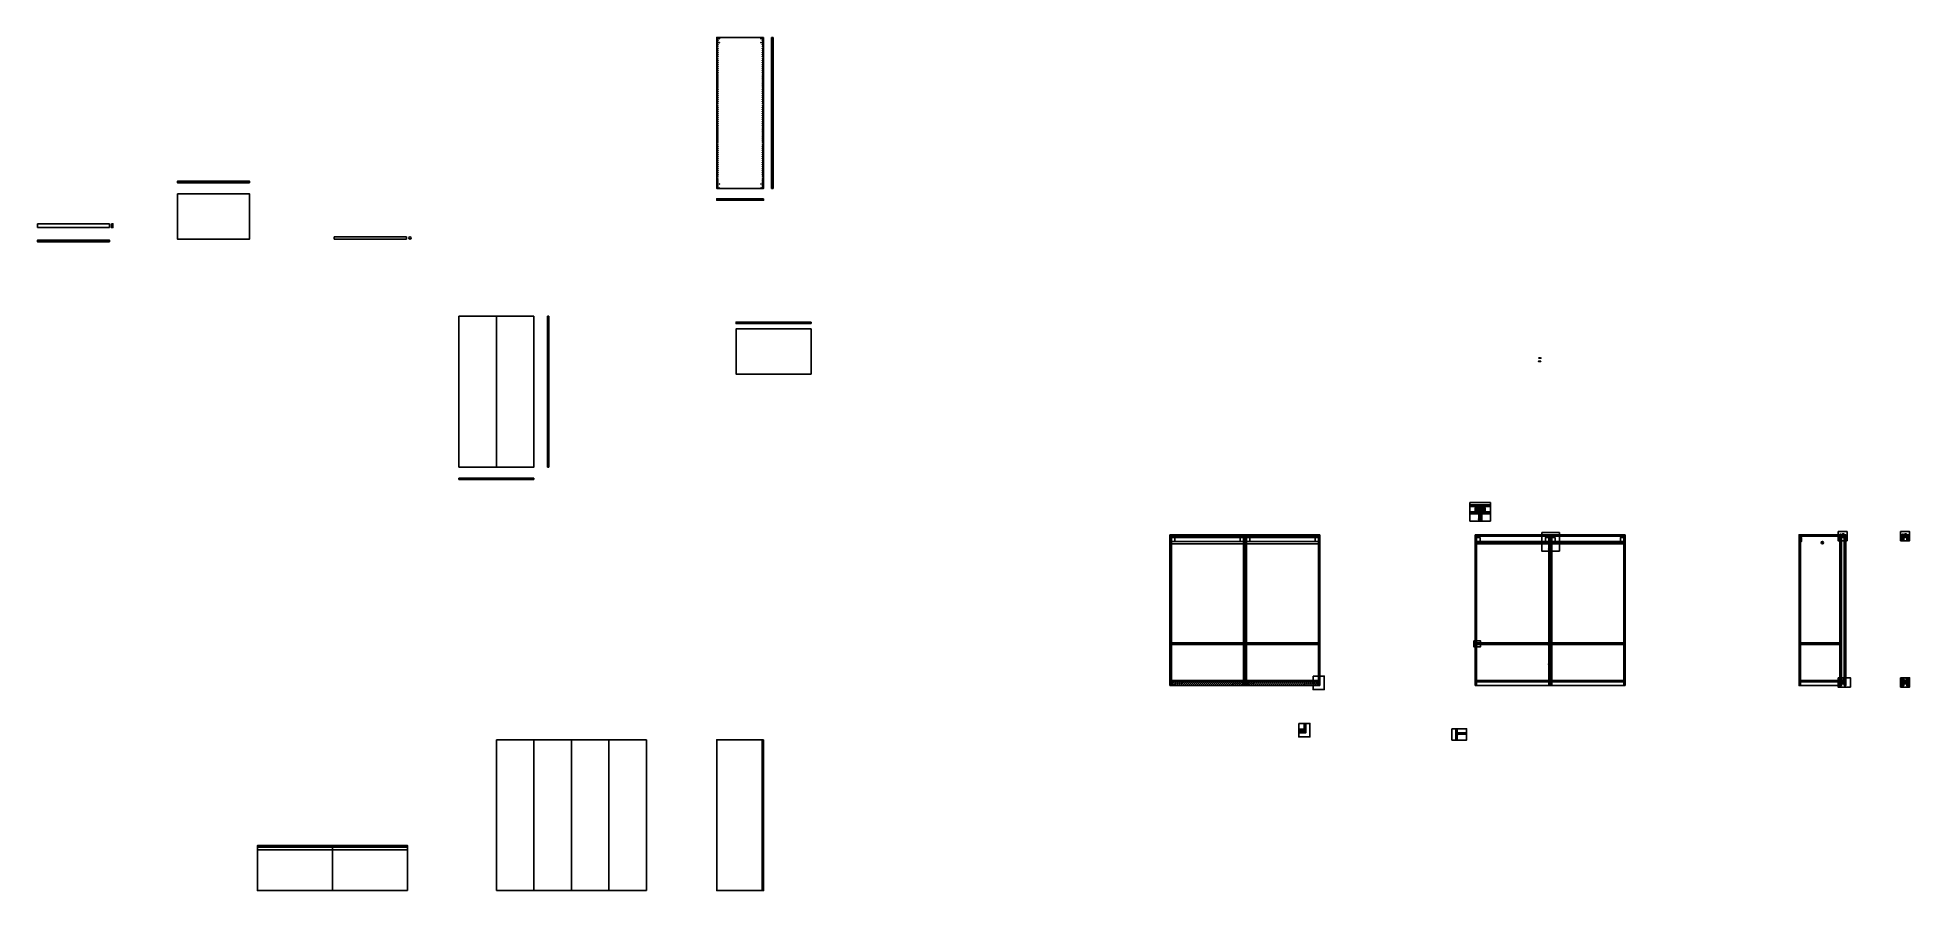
# Model space of a CAD drawing. Header units: inches. Extents: x -32 to 2461, y 586 to 3383.
# Drawn here: x -32 to 2461, y 586 to 1723 of the extents above.
import ezdxf

# ---------------------------------------------------------------- set-up
doc = ezdxf.new("R2010")
doc.units = ezdxf.units.IN
doc.header["$MEASUREMENT"] = 0
doc.layers.get('0').update_dxf_attribs({"color": 11})
for name, color, linetype in [('A-ANNO-DIMS', 3, 'Continuous'), ('dettagli', 141, 'Continuous'), ('particolari', 30, 'Continuous'), ('Viti', 41, 'Continuous')]:
    doc.layers.add(name, color=color, linetype=linetype)

# ---------------------------------------------------------------- blocks, each defined once
blk = doc.blocks.new('vitinaaaaa no dettagli')
for p, q in [((40.4, 249.3), (42.8, 249.3)), ((40.4, 249), (42.8, 249)), ((42.8, 249.3), (42.8, 249.1)), ((42.8, 249), (42.8, 249))]:
    blk.add_line(p, q)
blk.add_lwpolyline([(40.3, 248.7), (40.3, 249.6, -0.414214), (40.3, 249.6), (40.4, 249.6, -0.414214), (40.4, 249.6), (40.4, 248.7, -0.414214), (40.4, 248.7), (40.3, 248.7, -0.414214)], format="xyb", close=True)
for centre, start, end in [((42.8, 249.3), 0, 90), ((42.8, 249.1), 270, 0)]:
    blk.add_arc(centre, 0.025, start, end)
blk = doc.blocks.new('*U12')
blk.add_lwpolyline([(0, 0), (0, 0.1), (0.1, 0), (0.1, -0.4), (0.1, -0.5), (0.1, -0.4), (0, 0)])
blk = doc.blocks.new('*U13')
at = {"color": 0, "linetype": 'ByBlock', "lineweight": -2, "transparency": 16777216}
for p in [(42.4, 270.7), (42.6, 270.7), (42.8, 270.7), (43.1, 270.7)]:
    blk.add_blockref('*U12', p, dxfattribs=at)
blk = doc.blocks.new('vitina')
for p, q in [((40.1, 252), (40.1, 251.3)), ((40.2, 252.1), (40.3, 252.1)), ((40.3, 251.3), (40.2, 251.3)), ((40.3, 252.1), (40.3, 251.3)), ((40.3, 251.9), (40.3, 251.9)), ((40.4, 251.5), (40.3, 251.5)), ((40.6, 251.9), (40.4, 251.9)), ((40.6, 251.5), (40.5, 251.5)), ((40.8, 251.9), (40.6, 251.9)), ((40.9, 251.5), (40.7, 251.5)), ((41, 251.9), (40.8, 251.9)), ((41.1, 251.5), (40.9, 251.5)), ((41.2, 251.9), (41.1, 251.9)), ((41.2, 251.5), (41.1, 251.5)), ((41.2, 251.9), (41.2, 251.9)), ((41.2, 251.8), (41.2, 251.6)), ((41.2, 251.5), (41.2, 251.5))]:
    blk.add_line(p, q)
for centre, radius, start, end in [((40.2, 252), 0.0624, 90, 180), ((40.2, 251.3), 0.0624, 180, 270), ((41.2, 251.8), 0.05, 0, 45), ((41.2, 251.8), 0.05, 45, 90), ((41.2, 251.6), 0.05, 315, 0), ((41.2, 251.5), 0.05, 270, 315)]:
    blk.add_arc(centre, radius, start, end)
blk.add_blockref('*U13', (-2, -18.8))
blk = doc.blocks.new('vitinaaaaa dettagli')
for p, q in [((40.5, 249.3), (40.4, 249.4)), ((40.4, 249), (40.5, 249)), ((40.5, 249.3), (40.5, 249.4)), ((40.5, 249.4), (40.5, 249.3)), ((40.6, 249.4), (40.5, 249.3)), ((40.5, 249), (40.5, 249.3)), ((40.6, 249), (40.5, 249.3)), ((40.5, 249), (40.5, 249)), ((40.5, 249), (40.5, 249)), ((40.5, 249), (40.6, 249)), ((40.6, 249.3), (40.6, 249.4)), ((40.7, 249.3), (40.6, 249.4)), ((40.6, 249.4), (40.6, 249.3)), ((40.6, 249), (40.6, 249.3)), ((40.6, 249), (40.6, 249)), ((40.6, 249), (40.6, 249)), ((40.6, 249), (40.7, 249)), ((40.7, 249.3), (40.7, 249.4)), ((40.7, 249.4), (40.7, 249.3)), ((40.8, 249.4), (40.7, 249.3)), ((40.7, 249), (40.7, 249.3)), ((40.8, 249), (40.7, 249.3)), ((40.7, 249), (40.7, 249)), ((40.7, 249), (40.7, 249)), ((40.7, 249), (40.8, 249)), ((40.8, 249.3), (40.8, 249.4)), ((40.9, 249.3), (40.8, 249.4)), ((40.8, 249.4), (40.8, 249.3)), ((40.8, 249), (40.8, 249.3)), ((40.8, 249), (40.8, 249)), ((40.8, 249), (40.8, 249)), ((40.8, 249), (40.9, 249)), ((41, 249.3), (40.9, 249.4)), ((40.9, 249.4), (40.9, 249.3)), ((40.9, 249), (40.9, 249.3)), ((40.9, 249), (40.9, 249)), ((40.9, 249), (41, 249)), ((41, 249.3), (41, 249.4)), ((41, 249.4), (41, 249.3)), ((41.1, 249.3), (41, 249.4)), ((41, 249.4), (41, 249.3)), ((41, 249), (41, 249.3)), ((41, 249), (41, 249.3)), ((41, 249), (41, 249)), ((41, 249), (41, 249)), ((41, 249), (41, 249)), ((41, 249), (41.1, 249)), ((41.2, 249.3), (41.1, 249.4)), ((41.1, 249.4), (41.1, 249.3)), ((41.1, 249), (41.1, 249.3)), ((41.1, 249), (41.1, 249)), ((41.1, 249), (41.2, 249)), ((41.2, 249.3), (41.2, 249.4)), ((41.2, 249.4), (41.2, 249.3)), ((41.3, 249.4), (41.2, 249.3)), ((41.2, 249), (41.2, 249.3)), ((41.3, 249), (41.2, 249.3)), ((41.2, 249), (41.2, 249)), ((41.2, 249), (41.2, 249)), ((41.2, 249), (41.3, 249)), ((41.3, 249.3), (41.3, 249.4)), ((41.4, 249.3), (41.3, 249.4)), ((41.3, 249.4), (41.3, 249.3)), ((41.3, 249), (41.3, 249.3)), ((41.3, 249), (41.3, 249)), ((41.3, 249), (41.3, 249)), ((41.3, 249), (41.4, 249)), ((41.4, 249.3), (41.4, 249.4)), ((41.4, 249.4), (41.4, 249.3)), ((41.5, 249.4), (41.4, 249.3)), ((41.4, 249), (41.4, 249.3)), ((41.5, 249), (41.4, 249.3)), ((41.4, 249), (41.4, 249)), ((41.4, 249), (41.4, 249)), ((41.4, 249), (41.5, 249)), ((41.5, 249.3), (41.5, 249.4)), ((41.6, 249.3), (41.5, 249.4)), ((41.5, 249.4), (41.5, 249.3)), ((41.5, 249), (41.5, 249.3)), ((41.5, 249), (41.5, 249)), ((41.5, 249), (41.5, 249)), ((41.5, 249), (41.6, 249)), ((41.7, 249.3), (41.6, 249.4)), ((41.6, 249.4), (41.6, 249.3)), ((41.6, 249), (41.6, 249.3)), ((41.6, 249), (41.6, 249)), ((41.6, 249), (41.7, 249)), ((41.7, 249.3), (41.7, 249.4)), ((41.7, 249.4), (41.7, 249.3)), ((41.8, 249.3), (41.7, 249.4)), ((41.7, 249.4), (41.7, 249.3)), ((41.7, 249), (41.7, 249.3)), ((41.7, 249), (41.7, 249.3)), ((41.7, 249), (41.7, 249)), ((41.7, 249), (41.7, 249)), ((41.7, 249), (41.7, 249)), ((41.7, 249), (41.8, 249)), ((41.9, 249.3), (41.8, 249.4)), ((41.8, 249.4), (41.8, 249.3)), ((41.8, 249), (41.8, 249.3)), ((41.8, 249), (41.8, 249)), ((41.8, 249), (41.9, 249)), ((41.9, 249.3), (41.9, 249.4)), ((41.9, 249.4), (41.9, 249.3)), ((42, 249.4), (41.9, 249.3)), ((41.9, 249), (41.9, 249.3)), ((42, 249), (41.9, 249.3)), ((41.9, 249), (41.9, 249)), ((41.9, 249), (41.9, 249)), ((41.9, 249), (42, 249)), ((42, 249.3), (42, 249.4)), ((42.1, 249.3), (42, 249.4)), ((42, 249.4), (42, 249.3)), ((42, 249), (42, 249.3)), ((42, 249), (42, 249)), ((42, 249), (42, 249)), ((42, 249), (42.1, 249)), ((42.1, 249.3), (42.1, 249.4)), ((42.1, 249.4), (42.1, 249.3)), ((42.2, 249.4), (42.1, 249.3)), ((42.1, 249), (42.1, 249.3)), ((42.2, 249), (42.1, 249.3)), ((42.1, 249), (42.1, 249)), ((42.1, 249), (42.1, 249)), ((42.1, 249), (42.2, 249)), ((42.2, 249.3), (42.2, 249.4)), ((42.3, 249.3), (42.2, 249.4)), ((42.2, 249.4), (42.2, 249.3)), ((42.2, 249), (42.2, 249.3)), ((42.2, 249), (42.2, 249)), ((42.2, 249), (42.2, 249)), ((42.2, 249), (42.3, 249)), ((42.4, 249.3), (42.3, 249.4)), ((42.3, 249.4), (42.3, 249.3)), ((42.3, 249), (42.3, 249.3)), ((42.3, 249), (42.3, 249)), ((42.3, 249), (42.4, 249)), ((42.4, 249.3), (42.4, 249.4)), ((42.4, 249.4), (42.4, 249.3)), ((42.5, 249.3), (42.4, 249.4)), ((42.4, 249.4), (42.4, 249.3)), ((42.4, 249), (42.4, 249.3)), ((42.4, 249), (42.4, 249.3)), ((42.4, 249), (42.4, 249)), ((42.4, 249), (42.4, 249)), ((42.4, 249), (42.4, 249)), ((42.4, 249), (42.5, 249)), ((42.6, 249.3), (42.5, 249.4)), ((42.5, 249.4), (42.5, 249.3)), ((42.5, 249), (42.5, 249.3)), ((42.5, 249), (42.5, 249)), ((42.5, 249), (42.6, 249)), ((42.7, 249.4), (42.6, 249.3)), ((42.6, 249.3), (42.6, 249.4)), ((42.6, 249.4), (42.6, 249.3)), ((42.6, 249), (42.6, 249.3)), ((42.7, 249), (42.6, 249.3)), ((42.6, 249), (42.6, 249)), ((42.6, 249), (42.6, 249)), ((42.6, 249), (42.7, 249)), ((42.7, 249.3), (42.7, 249.4)), ((42.8, 249.3), (42.7, 249.4)), ((42.7, 249.4), (42.7, 249.3)), ((42.7, 249), (42.7, 249.3)), ((42.7, 249), (42.7, 249)), ((42.7, 249), (42.7, 249)), ((42.7, 249), (42.8, 249)), ((42.8, 249), (42.8, 249.3)), ((42.8, 249.3), (42.8, 249.1)), ((42.8, 249.3), (42.8, 249.3)), ((42.8, 249), (42.8, 249)), ((42.8, 249), (42.8, 249))]:
    blk.add_line(p, q)
blk.add_lwpolyline([(40.3, 248.7), (40.3, 249.6, -0.414214), (40.3, 249.6), (40.4, 249.6, -0.414214), (40.4, 249.6), (40.4, 248.7, -0.414214), (40.4, 248.7), (40.3, 248.7, -0.414214)], format="xyb", close=True)
for centre, radius, start, end in [((40.5, 249.2), 0.406, 120.5102, 239.4898), ((42.8, 249.3), 0.025, 0, 90), ((42.8, 249.1), 0.025, 270, 0)]:
    blk.add_arc(centre, radius, start, end)
blk = doc.blocks.new('101356 no dettaglio')
at = {"layer": 'dettagli'}
for points in [[(772.9, 827.3, -0.156305), (772.9, 827.3), (773, 827.4, -0.251337), (773.1, 827.4), (773.3, 827.4, -0.250678), (773.4, 827.4), (773.4, 827.3, -0.146167), (773.4, 827.3)], [(772.9, 823, 0.149793), (772.9, 823), (773, 822.9, 0.251337), (773.1, 822.9), (773.3, 822.9, 0.250678), (773.4, 822.9), (773.4, 823, 0.152471), (773.4, 823)]]:
    blk.add_lwpolyline(points, format="xyb", dxfattribs=at)
for points in [[(772.9, 823), (772.9, 827.3)], [(772.9, 827.3), (773.4, 827.3)], [(773.4, 823), (772.9, 823)], [(773.4, 827.3), (773.4, 823)]]:
    blk.add_lwpolyline(points, dxfattribs=at)
blk = doc.blocks.new('101356 dettaglio')
for p, q in [((773.8, 827.2), (773.8, 823.1)), ((773.9, 827.2), (773.9, 823.1)), ((774.1, 827.2), (774, 823.1))]:
    blk.add_line(p, q)
for points in [[(773.7, 827.3, -0.156305), (773.7, 827.4), (773.7, 827.4, -0.251337), (773.8, 827.5), (774, 827.5, -0.250678), (774.1, 827.4), (774.2, 827.4, -0.146167), (774.2, 827.3)], [(773.7, 823, 0.149793), (773.7, 823), (773.7, 822.9, 0.251337), (773.8, 822.9), (774, 822.9, 0.250678), (774.1, 822.9), (774.2, 823, 0.152471), (774.2, 823)]]:
    blk.add_lwpolyline(points, format="xyb")
for points in [[(773.7, 823), (773.7, 827.3)], [(773.7, 827.3), (774.2, 827.3)], [(774.2, 823), (773.7, 823)], [(774.2, 827.3), (774.2, 823)]]:
    blk.add_lwpolyline(points)

msp = doc.modelspace()

# ---------------------------------------------------------------- hatches: boundary and pattern name
h = msp.add_hatch()
h.set_pattern_fill('ANSI31', color=61, scale=4)
h.paths.add_polyline_path([(1903.1, 1090.9), (1892.4, 1090.9), (1892.4, 1087.9), (1903.1, 1087.9)])
h.paths.add_polyline_path([(1875.7, 1090.9), (1875.7, 1087.9), (1886.4, 1087.9), (1886.4, 1090.9)])
h = msp.add_hatch()
h.set_pattern_fill('ANSI31', color=61, scale=12)
h.paths.add_polyline_path([(1478, 1058.2), (1478, 1060.2), (1476, 1060.2), (1476, 859.2), (1478, 859.2), (1478, 861.1), (1476.2, 861.1), (1476.2, 861.5), (1478, 861.5), (1478, 863.1), (1476.2, 863.1), (1476.2, 863.5), (1478, 863.5)])
h = msp.add_hatch()
h.set_pattern_fill('ANSI31', color=61, scale=12)
h.paths.add_polyline_path([(1576, 1060.2), (1574, 1060.2), (1574, 864.2), (1576, 864.2)])
h.paths.add_polyline_path([(1578, 1060.2), (1576, 1060.2), (1576, 864.2), (1578, 864.2)])
h = msp.add_hatch()
h.set_pattern_fill('ANSI31', color=61, scale=12)
h.paths.add_polyline_path([(1676, 1060.2), (1674, 1060.2), (1674, 1058.2), (1674, 871.9), (1676, 871.9)])
h = msp.add_hatch()
h.set_pattern_fill('ANSI31', color=61, scale=13)
h.paths.add_polyline_path([(1979.7, 1048.2), (1979.7, 1051.2), (1885.7, 1051.2), (1885.7, 1048.2)])
h.paths.add_polyline_path([(2079.7, 1048.2), (2079.7, 1051.2), (1985.7, 1051.2), (1985.7, 1048.2)])
h = msp.add_hatch()
h.set_pattern_fill('ANSI31', color=61, scale=12)
h.paths.add_polyline_path([(2316.1, 1051.4), (2314.1, 1051.4), (2314.1, 859.2), (2316.1, 859.2)])
h = msp.add_hatch()
h.set_pattern_fill('ANSI31', color=61, scale=15)
h.paths.add_polyline_path([(2368.6, 1058.2), (2368.6, 1060.2), (2316.1, 1060.2), (2316.1, 1058.2)])
h = msp.add_hatch()
h.set_pattern_fill('ANSI31', color=61, scale=4)
h.paths.add_polyline_path([(2346.7, 1049.7, 1), (2343.7, 1049.7, 1)])
h = msp.add_hatch()
h.set_pattern_fill('ANSI31', color=61, scale=12)
h.paths.add_polyline_path([(2370.6, 1052.1), (2368.6, 1052.1), (2368.6, 869.6), (2370.6, 869.6)])
edge = h.paths.add_edge_path()
edge.add_spline(control_points=[(2370.6, 1056.7), (2370.5, 1056.7), (2370.5, 1056.7), (2370.5, 1056.7)], knot_values=[1.699527, 1.699527, 1.699527, 1.699527, 1.776911, 1.776911, 1.776911, 1.776911], degree=3, periodic=0)
edge.add_spline(control_points=[(2370.5, 1056.7), (2370.4, 1056.7), (2370.4, 1056.7), (2370.4, 1056.7)], knot_values=[1.776911, 1.776911, 1.776911, 1.776911, 2, 2, 2, 2], degree=3, periodic=0)
edge.add_spline(control_points=[(2370.4, 1056.7), (2370.3, 1056.7), (2370.3, 1056.7), (2370.3, 1056.7), (2370.3, 1056.7), (2369.6, 1058.7), (2369.6, 1058.7)], knot_values=[2, 2, 2, 2, 3, 3, 3, 4, 4, 4, 4], degree=3, periodic=0)
edge.add_spline(control_points=[(2369.6, 1058.7), (2369.6, 1058.7), (2369.6, 1058.7), (2369.6, 1058.7)], knot_values=[4, 4, 4, 4, 5, 5, 5, 5], degree=3, periodic=0)
edge.add_spline(control_points=[(2369.7, 1058.7), (2369.7, 1058.7), (2369.6, 1058.7), (2369.6, 1058.7)], knot_values=[5.00001, 5.00001, 5.00001, 5.00001, 5.99999, 5.99999, 5.99999, 5.99999], degree=3, periodic=0)
edge.add_line((2369.6, 1058.7), (2370.5, 1058.7))
edge.add_line((2370.5, 1058.7), (2370.5, 1058.7))
edge.add_line((2370.5, 1058.7), (2370.6, 1060.2))
edge.add_line((2370.6, 1060.2), (2368.6, 1060.2))
edge.add_line((2368.6, 1060.2), (2368.6, 1058.2))
edge.add_line((2368.6, 1058.2), (2368.6, 1052.1))
edge.add_line((2368.6, 1052.1), (2370.6, 1052.1))
edge.add_line((2370.6, 1052.1), (2370.6, 1056.7))
h.paths.add_polyline_path([(2370.6, 866.2), (2370.6, 869.6), (2368.6, 869.6), (2368.6, 866.2), (2368.6, 859.2), (2370.6, 859.2)])
h = msp.add_hatch()
h.set_pattern_fill('ANSI31', color=61, scale=12)
h.paths.add_polyline_path([(2374.4, 859.2), (2376.4, 859.2), (2376.4, 1060.2), (2374.4, 1060.2)])
h = msp.add_hatch()
h.set_pattern_fill('ANSI31', color=61, scale=5)
h.paths.add_polyline_path([(2459.5, 1060.2), (2457.5, 1060.2), (2457.5, 1052.1), (2459.5, 1052.1)])
h.paths.add_polyline_path([(2453.7, 1056.7), (2453.5, 1056.7), (2453.5, 1056.7), (2453.5, 1056.7), (2453.5, 1056.7), (2453.5, 1056.7), (2453.5, 1056.7), (2453.5, 1056.7), (2453.5, 1056.7), (2453.5, 1056.7), (2453.5, 1056.7), (2453.5, 1056.7), (2453.4, 1056.7), (2453.4, 1056.7), (2453.4, 1056.7), (2453.4, 1056.7), (2453.4, 1056.7), (2453.4, 1056.7), (2453.4, 1056.7), (2453.4, 1056.7), (2453.4, 1056.7), (2453.4, 1056.7), (2453.4, 1056.7), (2453.4, 1056.7), (2453.4, 1056.7), (2453.4, 1056.7), (2453.4, 1056.7), (2453.4, 1056.7), (2453.4, 1056.7), (2453.4, 1056.7), (2453.4, 1056.7), (2453.4, 1056.7), (2453.4, 1056.7), (2453.4, 1056.7), (2453.4, 1056.7), (2453.4, 1056.7), (2453.4, 1056.7), (2453.4, 1056.7), (2452.7, 1058.7), (2452.7, 1058.7), (2452.7, 1058.7), (2452.7, 1058.7), (2452.7, 1058.7), (2452.7, 1058.7), (2452.7, 1058.7), (2452.7, 1058.7), (2452.7, 1058.7), (2452.7, 1058.7), (2453.7, 1058.7), (2453.7, 1060.2), (2451.7, 1060.2), (2451.7, 1058.2), (2451.7, 1052.1), (2453.7, 1052.1)])
h.paths.add_polyline_path([(2452.7, 1058.7), (2452.7, 1058.7), (2452.7, 1058.7), (2452.7, 1058.7), (2452.7, 1058.7), (2452.7, 1058.7), (2452.7, 1058.7)])
h = msp.add_hatch()
h.set_pattern_fill('ANSI31', color=61, scale=9)
h.paths.add_polyline_path([(1889.7, 916.2), (1889.7, 914.2), (1979.2, 914.2), (1979.2, 915.1), (1979.4, 915.2), (1979.6, 915.2), (1979.8, 915.1), (1979.8, 914.2), (1980.7, 914.2), (1980.7, 916.2)])
h.paths.add_polyline_path([(1884.7, 916.2), (1884.7, 914.2), (1885.6, 914.2), (1885.6, 915.1), (1885.8, 915.2), (1886, 915.2), (1886.2, 915.1), (1886.2, 914.2), (1889.7, 914.2), (1889.7, 916.2)])
h.paths.add_polyline_path([(1984.7, 916.2), (1984.7, 914.2), (1985.6, 914.2), (1985.6, 915.1), (1985.8, 915.2), (1986, 915.2), (1986.2, 915.1), (1986.2, 914.2), (2079.2, 914.2), (2079.2, 915.1), (2079.4, 915.2), (2079.6, 915.2), (2079.8, 915.1), (2079.8, 914.2), (2080.7, 914.2), (2080.7, 916.2)])
h = msp.add_hatch()
h.set_pattern_fill('ANSI31', color=61, scale=9)
h.paths.add_polyline_path([(2368.6, 916.2), (2316.1, 916.2), (2316.1, 914.2), (2368.6, 914.2)])
h = msp.add_hatch()
h.set_pattern_fill('ANSI31', color=61, scale=15)
h.paths.add_polyline_path([(1479.8, 863.2, -0.270214), (1479.8, 863.1), (1479.7, 863.1), (1479.7, 863.1, -0.070686), (1479.7, 863.1), (1478, 863.1), (1478, 861.5), (1479.7, 861.5), (1479.8, 861.4, -0.219339), (1479.8, 861.4)])
h.paths.add_polyline_path([(1479.8, 864.2), (1478, 864.2), (1478, 863.5), (1479.7, 863.5), (1479.8, 863.4, -0.233802), (1479.8, 863.4)])
h = msp.add_hatch()
h.set_pattern_fill('ANSI31', color=61, scale=15)
h.paths.add_polyline_path([(1479.8, 861.2, -0.284203), (1479.8, 861.1), (1479.7, 861.1), (1479.7, 861.1, -0.070686), (1479.7, 861.1), (1478, 861.1), (1478, 859.2), (1479.8, 859.2)])
h = msp.add_hatch()
h.set_pattern_fill('ANSI31', color=61, scale=15)
h.paths.add_polyline_path([(1666.8, 864.2), (1672.2, 864.2), (1672.2, 859.2), (1666.8, 859.2)])
h.paths.add_polyline_path([(1672.2, 864.2), (1666.8, 864.2), (1666.8, 859.2), (1672.2, 859.2)], flags=17)
edge = h.paths.add_edge_path()
edge.add_line((1572.4, 861.5), (1574, 861.5))
edge.add_line((1574, 861.5), (1574, 863.1))
edge.add_line((1574, 863.1), (1572.4, 863.1))
edge.add_arc((1572.4, 863.1), 0.0298, 237.172, 271.2294, ccw=False)
edge.add_line((1572.3, 863.1), (1572.3, 863.1))
edge.add_arc((1572.3, 863.2), 0.0648, 180, 236.4332, ccw=False)
edge.add_line((1572.2, 863.2), (1572.2, 863.4))
edge.add_arc((1572.3, 863.4), 0.0648, 123.7088, 180, ccw=False)
edge.add_line((1572.3, 863.4), (1572.3, 863.5))
edge.add_arc((1572.4, 863.5), 0.0328, 90.2186, 123.9357, ccw=False)
edge.add_line((1572.4, 863.5), (1574, 863.5))
edge.add_line((1574, 863.5), (1574, 864.2))
edge.add_line((1574, 864.2), (1479.8, 864.2))
edge.add_line((1479.8, 864.2), (1479.8, 859.2))
edge.add_line((1479.8, 859.2), (1574, 859.2))
edge.add_line((1574, 859.2), (1574, 861.1))
edge.add_line((1574, 861.1), (1572.4, 861.1))
edge.add_arc((1572.4, 861.1), 0.0298, 252.5933, 271.2294, ccw=False)
edge.add_line((1572.3, 861.1), (1572.3, 861.5))
edge.add_arc((1572.4, 861.4), 0.0328, 90.2186, 107.1521, ccw=False)
h = msp.add_hatch()
h.set_pattern_fill('ANSI31', color=61, scale=15)
edge = h.paths.add_edge_path()
edge.add_line((1576, 864.2), (1574, 864.2))
edge.add_line((1574, 864.2), (1574, 863.5))
edge.add_line((1574, 863.5), (1575.8, 863.5))
edge.add_line((1575.8, 863.5), (1575.8, 863.1))
edge.add_arc((1575.7, 862.3), 0.78, 86.8711, 94.7159)
edge.add_line((1575.7, 863.1), (1574, 863.1))
edge.add_line((1574, 863.1), (1574, 861.5))
edge.add_line((1574, 861.5), (1575.7, 861.5))
edge.add_line((1575.7, 861.5), (1575.7, 861.1))
edge.add_arc((1575.7, 861.1), 0.0311, 270.1396, 287.7441, ccw=False)
edge.add_line((1575.7, 861.1), (1574, 861.1))
edge.add_line((1574, 861.1), (1574, 859.2))
edge.add_line((1574, 859.2), (1576, 859.2))
edge.add_line((1576, 859.2), (1576, 864.2))
edge = h.paths.add_edge_path()
edge.add_line((1578, 863.1), (1576.2, 863.1))
edge.add_line((1576.2, 863.1), (1576.2, 863.5))
edge.add_arc((1576.3, 864.1), 0.648, 265.6387, 275.0229)
edge.add_line((1576.4, 863.5), (1578, 863.5))
edge.add_line((1578, 863.5), (1578, 864.2))
edge.add_line((1578, 864.2), (1576, 864.2))
edge.add_line((1576, 864.2), (1576, 859.2))
edge.add_line((1576, 859.2), (1578, 859.2))
edge.add_line((1578, 859.2), (1578, 861.1))
edge.add_line((1578, 861.1), (1576.2, 861.1))
edge.add_line((1576.2, 861.1), (1576.2, 861.5))
edge.add_arc((1576.3, 862.2), 0.71, 266.4422, 275.006)
edge.add_line((1576.4, 861.5), (1578, 861.5))
edge.add_line((1578, 861.5), (1578, 863.1))
h = msp.add_hatch()
h.set_pattern_fill('ANSI31', color=61, scale=15)
h.paths.add_polyline_path([(1579.8, 863.2, -0.270214), (1579.8, 863.1), (1579.7, 863.1), (1579.7, 863.1, -0.070686), (1579.7, 863.1), (1578, 863.1), (1578, 861.5), (1579.7, 861.5), (1579.8, 861.4, -0.219339), (1579.8, 861.4)])
h.paths.add_polyline_path([(1579.8, 864.2), (1578, 864.2), (1578, 863.5), (1579.7, 863.5), (1579.8, 863.4, -0.233802), (1579.8, 863.4)])
h = msp.add_hatch()
h.set_pattern_fill('ANSI31', color=61, scale=15)
h.paths.add_polyline_path([(1579.8, 861.2, -0.284203), (1579.8, 861.1), (1579.7, 861.1), (1579.7, 861.1, -0.070686), (1579.7, 861.1), (1578, 861.1), (1578, 859.2), (1579.8, 859.2)])
h = msp.add_hatch()
h.set_pattern_fill('ANSI31', color=61, scale=15)
h.paths.add_polyline_path([(1766.8, 864.2), (1772.2, 864.2), (1772.2, 859.2), (1766.8, 859.2)])
h.paths.add_polyline_path([(1772.2, 864.2), (1766.8, 864.2), (1766.8, 859.2), (1772.2, 859.2)], flags=17)
edge = h.paths.add_edge_path()
edge.add_arc((1672.4, 861.4), 0.0328, 90.2186, 123.482)
edge.add_line((1672.3, 861.4), (1672.3, 861.4))
edge.add_arc((1672.3, 861.4), 0.0648, 123.7088, 180)
edge.add_line((1672.2, 861.4), (1672.2, 861.2))
edge.add_arc((1672.3, 861.2), 0.0648, 180, 236.4332)
edge.add_line((1672.3, 861.1), (1672.3, 861.1))
edge.add_arc((1672.4, 861.1), 0.0298, 235.6945, 271.2294)
edge.add_line((1672.4, 861.1), (1674, 861.1))
edge.add_line((1674, 861.1), (1674, 859.2))
edge.add_line((1674, 859.2), (1579.8, 859.2))
edge.add_line((1579.8, 859.2), (1579.8, 864.2))
edge.add_line((1579.8, 864.2), (1674, 864.2))
edge.add_line((1674, 864.2), (1674, 863.5))
edge.add_line((1674, 863.5), (1672.4, 863.5))
edge.add_arc((1672.4, 863.5), 0.0328, 90.2186, 123.9357)
edge.add_line((1672.3, 863.5), (1672.3, 863.4))
edge.add_arc((1672.3, 863.4), 0.0648, 123.7088, 180)
edge.add_line((1672.2, 863.4), (1672.2, 863.2))
edge.add_arc((1672.3, 863.2), 0.0648, 180, 236.4332)
edge.add_line((1672.3, 863.1), (1672.3, 863.1))
edge.add_arc((1672.4, 863.1), 0.0298, 237.172, 271.2294)
edge.add_line((1672.4, 863.1), (1674, 863.1))
edge.add_line((1674, 863.1), (1674, 861.5))
edge.add_line((1674, 861.5), (1672.4, 861.5))
h = msp.add_hatch()
h.set_pattern_fill('ANSI31', color=61, scale=12)
h.paths.add_polyline_path([(1676, 871.9), (1674, 871.9), (1674, 863.5), (1675.7, 863.5), (1675.8, 863.4, -0.250678), (1675.8, 863.4), (1675.8, 863.2, -0.251337), (1675.8, 863.1), (1675.7, 863.1), (1674, 863.1), (1674, 861.5), (1675.7, 861.5), (1675.8, 861.4, -0.250678), (1675.8, 861.4), (1675.8, 861.2, -0.251337), (1675.8, 861.1), (1675.7, 861.1), (1674, 861.1), (1674, 861), (1674, 859.2), (1676, 859.2)])
h = msp.add_hatch()
h.set_pattern_fill('ANSI31', color=61, scale=11)
h.paths.add_polyline_path([(1979.1, 865.4), (1980.7, 865.4), (1980.7, 866.2), (1884.7, 866.2), (1884.7, 865.4), (1886.3, 865.4, -0.77822), (1887.1, 865.2, -0.77822), (1886.3, 864.9), (1884.7, 864.9), (1884.7, 864.2), (1980.7, 864.2), (1980.7, 864.9), (1979.1, 864.9, -0.77822), (1978.2, 865.2, -0.77822)])
h.paths.add_polyline_path([(2079.1, 865.4), (2080.7, 865.4), (2080.7, 866.2), (1984.7, 866.2), (1984.7, 865.4), (1986.3, 865.4, -0.77822), (1987.1, 865.2, -0.77822), (1986.3, 864.9), (1984.7, 864.9), (1984.7, 864.2), (2080.7, 864.2), (2080.7, 864.9), (2079.1, 864.9, -0.77822), (2078.2, 865.2, -0.77822)])
h = msp.add_hatch()
h.set_pattern_fill('ANSI31', color=61, scale=11)
h.paths.add_polyline_path([(2316.1, 866.2), (2316.1, 864.2), (2368.6, 864.2), (2368.6, 866.2), (2368.6, 866.2)])
h = msp.add_hatch()
h.set_pattern_fill('ANSI31', color=61, scale=7)
h.paths.add_polyline_path([(2451.7, 866.2), (2450.8, 866.2), (2449.3, 866.2), (2449.3, 864.2), (2451.7, 864.2)])
h = msp.add_hatch()
h.set_pattern_fill('ANSI31', color=61, scale=6.5)
h.paths.add_polyline_path([(2451.7, 866.2), (2451.7, 866.2), (2451.7, 859.2), (2453.7, 859.2), (2453.7, 866.2), (2453.7, 869.6), (2451.7, 869.6)])
h = msp.add_hatch()
h.set_pattern_fill('ANSI31', color=61, scale=6.5)
h.paths.add_polyline_path([(1653.3, 800.3, -0.251337), (1653.3, 800.4), (1653.3, 800.4), (1655, 800.4), (1655, 801.2), (1647.8, 801.2), (1647.8, 796.2), (1655, 796.2), (1655, 798), (1653.3, 798), (1653.3, 798, -0.250678), (1653.3, 798.1), (1653.3, 798.3, -0.251337), (1653.3, 798.3), (1653.3, 798.4), (1655, 798.4), (1655, 800), (1653.3, 800), (1653.3, 800.1, -0.250678), (1653.3, 800.1)])
h = msp.add_hatch()
h.set_pattern_fill('ANSI31', color=61, scale=5)
h.paths.add_polyline_path([(1657, 808.8), (1655, 808.8), (1655, 800.4), (1656.7, 800.4), (1656.8, 800.4, -0.251337), (1656.8, 800.3), (1656.8, 800.1, -0.250678), (1656.8, 800.1), (1656.7, 800), (1656.7, 800), (1655, 800), (1655, 798.4), (1656.7, 798.4), (1656.8, 798.3, -0.251337), (1656.8, 798.3), (1656.8, 798.1, -0.250678), (1656.8, 798), (1656.7, 798), (1656.7, 798), (1655, 798), (1655, 796.2), (1657, 796.2)])
h = msp.add_hatch()
h.set_pattern_fill('ANSI31', color=61, scale=7)
h.paths.add_polyline_path([(1871.2, 796.4), (1858.8, 796.4), (1858.8, 794.4), (1859.7, 794.4), (1859.7, 795.3), (1859.9, 795.4), (1860.1, 795.4), (1860.3, 795.3), (1860.3, 794.4), (1871.2, 794.4)])
at = {"layer": 'A-ANNO-DIMS'}
h = msp.add_hatch(dxfattribs=at)
h.set_pattern_fill('ANSI31', color=61, scale=5)
h.paths.add_polyline_path([(2459.5, 869.6), (2457.5, 869.6), (2457.5, 859.2), (2459.5, 859.2)])
at = {"layer": 'dettagli'}
h = msp.add_hatch(dxfattribs=at)
h.set_pattern_fill('ANSI31', color=61, scale=6.5)
h.paths.add_polyline_path([(1887.4, 1098.5), (1887.4, 1098.4), (1885.4, 1098.4), (1885.4, 1097.9), (1887.4, 1097.9)], flags=17)
h.paths.add_polyline_path([(1903.1, 1099.9), (1891.4, 1099.9), (1891.4, 1098.8), (1891.4, 1099), (1893.5, 1099), (1893.5, 1098.8), (1894, 1098.8), (1894, 1098.9), (1894.3, 1098.9), (1894.3, 1098.4), (1894.1, 1098.4), (1894.1, 1097.9), (1903.1, 1097.9)])
h.paths.add_polyline_path([(1893.5, 1098.4), (1891.4, 1098.4), (1891.4, 1098.5), (1891.4, 1097.9), (1893.5, 1097.9)], flags=17)
h.paths.add_polyline_path([(1875.7, 1099.9), (1875.7, 1097.9), (1884.7, 1097.9), (1884.7, 1098.4), (1884.6, 1098.4), (1884.6, 1098.9), (1884.9, 1098.9), (1884.9, 1098.8), (1885.4, 1098.8), (1885.4, 1099), (1887.4, 1099), (1887.4, 1098.8), (1887.4, 1099.9)])
h = msp.add_hatch(dxfattribs=at)
h.set_pattern_fill('ANSI31', color=61, scale=5)
h.paths.add_polyline_path([(1889.4, 1099.9), (1887.4, 1099.9), (1887.4, 1098.8), (1888.5, 1098.8), (1888.6, 1098.8), (1888.6, 1098.6), (1888.5, 1098.5), (1887.4, 1098.5), (1887.4, 1097.9), (1887.4, 1090.5), (1887.5, 1090.5), (1887.5, 1090.6), (1887.6, 1090.5), (1887.7, 1090.5), (1887.7, 1090.6), (1887.8, 1090.5), (1888, 1090.5), (1888, 1090.6), (1888, 1090.5), (1888.2, 1090.5), (1888.2, 1090.6), (1888.2, 1090.5), (1888.3, 1090.5, -0.198912), (1888.4, 1090.5), (1888.4, 1090.5, -0.198912), (1888.4, 1090.5), (1888.4, 1090.2, -0.198912), (1888.4, 1090.2), (1888.4, 1090.1, -0.198912), (1888.3, 1090.1), (1888.3, 1090.1), (1888.3, 1090), (1888.3, 1090.1), (1888.1, 1090.1), (1888.1, 1090), (1888, 1090.1), (1887.9, 1090.1), (1887.9, 1090), (1887.8, 1090.1), (1887.6, 1090.1), (1887.6, 1090), (1887.6, 1090.1), (1887.4, 1090.1), (1887.4, 1088.7), (1887.6, 1088.7), (1887.6, 1088.8), (1887.6, 1088.7), (1887.8, 1088.7), (1887.9, 1088.8), (1887.9, 1088.7), (1888, 1088.7), (1888.1, 1088.8), (1888.1, 1088.7), (1888.3, 1088.7), (1888.3, 1088.8), (1888.3, 1088.7), (1888.3, 1088.7, -0.198912), (1888.4, 1088.7), (1888.4, 1088.7, -0.198912), (1888.4, 1088.7), (1888.4, 1088.4, -0.198912), (1888.4, 1088.4), (1888.4, 1088.3, -0.198912), (1888.3, 1088.3), (1888.2, 1088.3), (1888.2, 1088.2), (1888.2, 1088.3), (1888, 1088.3), (1888, 1088.2), (1888, 1088.3), (1887.8, 1088.3), (1887.7, 1088.2), (1887.7, 1088.3), (1887.6, 1088.3), (1887.5, 1088.2), (1887.5, 1088.3), (1887.4, 1088.3), (1887.4, 1081.2), (1887.5, 1081.1), (1887.5, 1081.2), (1887.5, 1081.1), (1887.6, 1081.2), (1887.6, 1081.1), (1887.6, 1081.2), (1887.7, 1081.1), (1887.7, 1081.2), (1887.7, 1081.1), (1887.7, 1081.2), (1887.8, 1081.1), (1887.8, 1081.2), (1887.9, 1081.1), (1887.9, 1081.2), (1887.9, 1081.1), (1887.9, 1081.2), (1888, 1081.1), (1888, 1081.2), (1888, 1081.1), (1888.1, 1081.2), (1888.1, 1081.1), (1888.1, 1081.2), (1888.2, 1081.1), (1888.2, 1081.2), (1888.2, 1081.1), (1888.2, 1081.2), (1888.3, 1081.1), (1888.3, 1081.2), (1888.4, 1081.1), (1888.4, 1081.2), (1888.4, 1081.1), (1888.4, 1081.2), (1888.5, 1081.1), (1888.5, 1081.2), (1888.5, 1081.1), (1888.6, 1081.2), (1888.6, 1081.1), (1888.6, 1081.2), (1888.7, 1081.1), (1888.7, 1081.2), (1888.7, 1081.1), (1888.8, 1081.2), (1888.8, 1081.1), (1888.8, 1081.2), (1888.9, 1081.1), (1888.9, 1081.2), (1888.9, 1081.1), (1888.9, 1081.2), (1889, 1081.1), (1889, 1081.2), (1889.1, 1081.1), (1889.1, 1081.2), (1889.1, 1081.1), (1889.1, 1081.2), (1889.2, 1081.1), (1889.2, 1081.2), (1889.2, 1081.1), (1889.3, 1081.2), (1889.3, 1081.1), (1889.3, 1081.2), (1889.4, 1081.1), (1889.4, 1081.2), (1889.4, 1081.1), (1889.4, 1081.2)])
h.paths.add_polyline_path([(1891.4, 1098.5), (1890.4, 1098.5), (1890.3, 1098.6), (1890.3, 1098.8), (1890.4, 1098.8), (1891.4, 1098.8), (1891.4, 1099.9), (1889.4, 1099.9), (1889.4, 1081.2), (1889.4, 1081.1), (1889.4, 1081.2), (1889.4, 1081.1), (1889.3, 1081.2), (1889.3, 1081.1), (1889.3, 1081.2), (1889.2, 1081.1), (1889.2, 1081.2), (1889.2, 1081.1), (1889.1, 1081.2), (1889.1, 1081.1), (1889.1, 1081.2), (1889.1, 1081.1), (1889, 1081.2), (1889, 1081.1), (1888.9, 1081.2), (1888.9, 1081.1), (1888.9, 1081.2), (1888.9, 1081.1), (1888.8, 1081.2), (1888.8, 1081.1), (1888.8, 1081.2), (1888.7, 1081.1), (1888.7, 1081.2), (1888.7, 1081.1), (1888.6, 1081.2), (1888.6, 1081.1), (1888.6, 1081.2), (1888.5, 1081.1), (1888.5, 1081.2), (1888.5, 1081.1), (1888.4, 1081.2), (1888.4, 1081.1), (1888.4, 1081.2), (1888.4, 1081.1), (1888.3, 1081.2), (1888.3, 1081.1), (1888.2, 1081.2), (1888.2, 1081.1), (1888.2, 1081.2), (1888.2, 1081.1), (1888.1, 1081.2), (1888.1, 1081.1), (1888.1, 1081.2), (1888, 1081.1), (1888, 1081.2), (1888, 1081.1), (1887.9, 1081.2), (1887.9, 1081.1), (1887.9, 1081.2), (1887.9, 1081.1), (1887.8, 1081.2), (1887.8, 1081.1), (1887.7, 1081.2), (1887.7, 1081.1), (1887.7, 1081.2), (1887.7, 1081.1), (1887.6, 1081.2), (1887.6, 1081.1), (1887.6, 1081.2), (1887.5, 1081.1), (1887.5, 1081.2), (1887.5, 1081.1), (1887.4, 1081.2), (1887.4, 1078.4), (1891.4, 1078.4)])
h.paths.add_polyline_path([(1891.1, 1090.6), (1891.1, 1090.5), (1891.3, 1090.5), (1891.4, 1090.6), (1891.4, 1090.5), (1891.3, 1090.1), (1891.3, 1090), (1891.3, 1090.1), (1891.1, 1090.1), (1891, 1090), (1891, 1090.1), (1890.9, 1090.1), (1890.8, 1090), (1890.8, 1090.1), (1890.6, 1090.1), (1890.6, 1090), (1890.6, 1090.1), (1890.6, 1090.1, -0.198912), (1890.5, 1090.1), (1890.5, 1090.2, -0.198912), (1890.5, 1090.2), (1890.5, 1090.5, -0.198912), (1890.5, 1090.5), (1890.5, 1090.5, -0.198912), (1890.6, 1090.5), (1890.6, 1090.5), (1890.7, 1090.6), (1890.7, 1090.5), (1890.9, 1090.5), (1890.9, 1090.6), (1890.9, 1090.5), (1891.1, 1090.5)], flags=16)
h.paths.add_polyline_path([(1891, 1088.8), (1891.1, 1088.7), (1891.3, 1088.7), (1891.3, 1088.8), (1891.3, 1088.7), (1891.4, 1088.3), (1891.4, 1088.2), (1891.3, 1088.3), (1891.1, 1088.3), (1891.1, 1088.2), (1891.1, 1088.3), (1890.9, 1088.3), (1890.9, 1088.2), (1890.9, 1088.3), (1890.7, 1088.3), (1890.7, 1088.2), (1890.6, 1088.3), (1890.6, 1088.3, -0.198912), (1890.5, 1088.3), (1890.5, 1088.4, -0.198912), (1890.5, 1088.4), (1890.5, 1088.7, -0.198912), (1890.5, 1088.7), (1890.5, 1088.7, -0.198912), (1890.6, 1088.7), (1890.6, 1088.7), (1890.6, 1088.8), (1890.6, 1088.7), (1890.8, 1088.7), (1890.8, 1088.8), (1890.9, 1088.7), (1891, 1088.7)], flags=16)
h.paths.add_polyline_path([(1889.5, 1081.2), (1889.6, 1081.1), (1889.6, 1081.1, -0.414214), (1889.6, 1081.1), (1889.6, 1080.9, -0.414214), (1889.6, 1080.9), (1889.6, 1080.9), (1889.6, 1080.8), (1889.5, 1080.9), (1889.5, 1080.8), (1889.5, 1080.9), (1889.4, 1080.8), (1889.4, 1080.2), (1889.4, 1080.2), (1889.5, 1080.3), (1889.5, 1080.2), (1889.6, 1080.3), (1889.6, 1080.2), (1889.6, 1080.3), (1889.6, 1080.2), (1889.7, 1080.3), (1889.7, 1080.2), (1889.7, 1080.3), (1889.8, 1080.2), (1889.8, 1080.3), (1889.8, 1080.2), (1889.9, 1080.3), (1889.9, 1080.2), (1889.9, 1080.3), (1890, 1080.2), (1890, 1080.3), (1890, 1080.2), (1890.1, 1080.3), (1890.1, 1080.2), (1890.1, 1080.3), (1890.1, 1080.2), (1890.2, 1080.3), (1890.2, 1080.2), (1890.3, 1080.3), (1890.3, 1080.2), (1890.3, 1080.3), (1890.3, 1080.2), (1890.4, 1080.3), (1890.4, 1080.2), (1890.4, 1080.3), (1890.5, 1080.2), (1890.5, 1080.3), (1890.5, 1080.2), (1890.6, 1080.3), (1890.6, 1080.2), (1890.6, 1080.3), (1890.7, 1080.2), (1890.7, 1080.3), (1890.7, 1080.2), (1890.8, 1080.3), (1890.8, 1080.2), (1890.8, 1080.3), (1890.8, 1080.2), (1890.9, 1080.3), (1890.9, 1080.2), (1890.9, 1080.3), (1891, 1080.2), (1891, 1080.3), (1891, 1080.2), (1891.1, 1080.3), (1891.1, 1080.2), (1891.1, 1080.3), (1891.2, 1080.2), (1891.2, 1080.3), (1891.2, 1080.2), (1891.3, 1080.3), (1891.3, 1080.2), (1891.3, 1080.3), (1891.3, 1080.2), (1891.4, 1080.3), (1891.4, 1080.2), (1891.4, 1079.9), (1891.3, 1079.9), (1891.3, 1079.9), (1891.3, 1079.9), (1891.3, 1079.9), (1891.2, 1079.9), (1891.2, 1079.9), (1891.2, 1079.9), (1891.1, 1079.9), (1891.1, 1079.9), (1891.1, 1079.9), (1891, 1079.9), (1891, 1079.9), (1891, 1079.9), (1890.9, 1079.9), (1890.9, 1079.9), (1890.9, 1079.9), (1890.8, 1079.9), (1890.8, 1079.9), (1890.8, 1079.9), (1890.8, 1079.9), (1890.7, 1079.9), (1890.7, 1079.9), (1890.6, 1079.9), (1890.6, 1079.9), (1890.6, 1079.9), (1890.6, 1079.9), (1890.5, 1079.9), (1890.5, 1079.9), (1890.5, 1079.9), (1890.4, 1079.9), (1890.4, 1079.9), (1890.4, 1079.9), (1890.3, 1079.9), (1890.3, 1079.9), (1890.3, 1079.9), (1890.2, 1079.9), (1890.2, 1079.9), (1890.2, 1079.9), (1890.1, 1079.9), (1890.1, 1079.9), (1890.1, 1079.9), (1890.1, 1079.9), (1890, 1079.9), (1890, 1079.9), (1890, 1079.9), (1889.9, 1079.9), (1889.9, 1079.9), (1889.9, 1079.9), (1889.8, 1079.9), (1889.8, 1079.9), (1889.8, 1079.9), (1889.7, 1079.9), (1889.7, 1079.9), (1889.7, 1079.9), (1889.6, 1079.9), (1889.6, 1079.9), (1889.6, 1079.9), (1889.6, 1079.9), (1889.5, 1079.9), (1889.5, 1079.9), (1889.4, 1079.9), (1889.4, 1079.9), (1889.4, 1079.9), (1889.4, 1079.9), (1889.3, 1079.9), (1889.3, 1079.9), (1889.3, 1079.9, -0.414214), (1889.3, 1080), (1889.3, 1080.2, -0.414214), (1889.3, 1080.2), (1889.3, 1080.2), (1889.4, 1080.3), (1889.4, 1080.2), (1889.4, 1080.3), (1889.4, 1080.8), (1889.4, 1080.8), (1889.5, 1080.9), (1889.5, 1080.8), (1889.5, 1080.9), (1889.5, 1081.1)], flags=16)
h = msp.add_hatch(dxfattribs=at)
h.set_pattern_fill('ANSI31', color=61, scale=12)
h.paths.add_polyline_path([(1884.7, 1048.5), (1883.7, 1048.5), (1883.7, 1049.1), (1884.7, 1049.1), (1884.7, 1050.3), (1883.7, 1050.3), (1883.7, 1050.9), (1884.7, 1050.9), (1884.7, 1058.2), (1884.7, 1058.8), (1883.6, 1058.8), (1883.6, 1059.1), (1884.7, 1059.1), (1884.7, 1059.4), (1884.7, 1060.2), (1882.7, 1060.2), (1882.7, 919), (1884.7, 919)])
h.paths.add_polyline_path([(1884.7, 919), (1882.7, 919), (1882.7, 910.8), (1884.7, 910.8), (1884.7, 913.3), (1883.8, 913.3), (1883.7, 913.5), (1883.7, 913.7), (1883.8, 913.9), (1884.7, 913.9), (1884.7, 914.2)])
h.paths.add_polyline_path([(1884.7, 910.8), (1882.7, 910.8), (1882.7, 859.2), (1884.7, 859.2), (1884.7, 865.1), (1883.9, 865.1), (1883.9, 865.2), (1884.7, 865.2), (1884.7, 865.4)])
h = msp.add_hatch(dxfattribs=at)
h.set_pattern_fill('ANSI31', color=61, scale=15)
h.paths.add_polyline_path([(1884.7, 1060.2), (1884.7, 1059.4), (1887.6, 1059.4), (1887.6, 1059.2), (1887.6, 1058.7), (1887.6, 1058.6), (1887.4, 1058.6), (1887.4, 1058.2), (1971.4, 1058.2), (1971.4, 1060.2)])
h.paths.add_polyline_path([(1977.9, 1058.2), (1977.9, 1058.6), (1977.8, 1058.6), (1977.8, 1058.7), (1977.8, 1059.2), (1977.8, 1059.4), (1980.7, 1059.4), (1980.7, 1060.2), (1971.4, 1060.2), (1971.4, 1058.2)])
h.paths.add_polyline_path([(1980.7, 1058.2), (1980.7, 1058.6), (1978.6, 1058.6), (1978.6, 1058.2)], flags=17)
h.paths.add_polyline_path([(1884.7, 1058.6), (1884.7, 1058.2), (1886.8, 1058.2), (1886.8, 1058.6)], flags=17)
h = msp.add_hatch(dxfattribs=at)
h.set_pattern_fill('ANSI31', color=61, scale=12)
h.paths.add_polyline_path([(1982.7, 1038.4), (1980.7, 1038.4), (1980.7, 913.9), (1981.5, 913.9), (1981.7, 913.6), (1981.5, 913.3), (1980.7, 913.3), (1980.7, 913), (1980.7, 887.9), (1982.7, 887.9)])
h.paths.add_polyline_path([(1982.7, 886.7), (1982.6, 886.7), (1982.5, 886.7), (1982.5, 887), (1982.7, 887), (1982.7, 887.7), (1980.7, 887.7), (1980.7, 887.4), (1980.7, 865.2), (1981.4, 865.2), (1981.4, 865.1), (1980.7, 865.1), (1980.7, 864.9), (1980.7, 864.2), (1980.7, 859.2), (1982.7, 859.2), (1982.7, 864.2)])
h.paths.add_polyline_path([(1982.7, 1060.2), (1980.7, 1060.2), (1980.7, 1059.1), (1981.7, 1059.1), (1981.8, 1059.1), (1981.8, 1058.9), (1981.7, 1058.8), (1980.7, 1058.8), (1980.7, 1050.9), (1981.5, 1050.9), (1981.6, 1050.7), (1981.6, 1050.5), (1981.5, 1050.3), (1980.7, 1050.3), (1980.7, 1049.1), (1981.5, 1049.1), (1981.6, 1048.9), (1981.6, 1048.7), (1981.5, 1048.5), (1980.7, 1048.5), (1980.7, 1041.4), (1982.7, 1041.4)])
h.paths.add_polyline_path([(1982.5, 1040.5), (1982.7, 1040.5), (1982.7, 1041.2), (1980.7, 1041.2), (1980.7, 1040.9), (1980.7, 1038.4), (1982.7, 1038.4), (1982.7, 1040.2), (1982.6, 1040.2), (1982.5, 1040.2)])
h = msp.add_hatch(dxfattribs=at)
h.set_pattern_fill('ANSI31', color=61, scale=12)
h.paths.add_polyline_path([(1984.7, 1058.8), (1983.6, 1058.8), (1983.6, 1058.9), (1983.6, 1059.1), (1983.6, 1059.1), (1984.7, 1059.1), (1984.7, 1060.2), (1982.7, 1060.2), (1982.7, 1041.4), (1982.8, 1041.4), (1982.8, 1041.2), (1982.7, 1041.2), (1982.7, 1040.5), (1984.7, 1040.5), (1984.7, 1040.7), (1984.7, 1048.5), (1983.8, 1048.5), (1983.7, 1048.7), (1983.7, 1048.9), (1983.8, 1049.1), (1984.7, 1049.1), (1984.7, 1050.3), (1983.8, 1050.3), (1983.7, 1050.5), (1983.7, 1050.7), (1983.8, 1050.9), (1984.7, 1050.9)])
h.paths.add_polyline_path([(1984.7, 1040.2), (1982.7, 1040.2), (1982.7, 1038.4), (1984.7, 1038.4)])
h.paths.add_polyline_path([(1984.7, 1038.4), (1982.7, 1038.4), (1982.7, 864.2), (1982.7, 859.2), (1984.7, 859.2), (1984.7, 864.2), (1984.7, 865.1), (1983.9, 865.1), (1983.9, 865.2), (1984.7, 865.2), (1984.7, 865.4), (1984.7, 913.3), (1983.8, 913.3), (1983.7, 913.5), (1983.7, 913.7), (1983.8, 913.9), (1984.7, 913.9), (1984.7, 914.2)])
h = msp.add_hatch(dxfattribs=at)
h.set_pattern_fill('ANSI31', color=61, scale=15)
h.paths.add_polyline_path([(1994.9, 1060.2), (1984.7, 1060.2), (1984.7, 1059.4), (1987.6, 1059.4), (1987.6, 1059.2), (1987.6, 1058.7), (1987.6, 1058.6), (1987.4, 1058.6), (1987.4, 1058.2), (1994.9, 1058.2)])
h.paths.add_polyline_path([(1986.8, 1058.6), (1984.7, 1058.6), (1984.7, 1058.2), (1986.8, 1058.2)], flags=17)
h.paths.add_polyline_path([(2077.8, 1058.7), (2077.8, 1059.2), (2077.8, 1059.4), (2080.7, 1059.4), (2080.7, 1060.2), (1994.9, 1060.2), (1994.9, 1058.2), (2077.9, 1058.2), (2077.9, 1058.6), (2077.8, 1058.6)])
h.paths.add_polyline_path([(2080.7, 1058.6), (2078.6, 1058.6), (2078.6, 1058.2), (2080.7, 1058.2)], flags=17)
h = msp.add_hatch(dxfattribs=at)
h.set_pattern_fill('ANSI31', color=61, scale=12)
h.paths.add_polyline_path([(2082.7, 1060.2), (2080.7, 1060.2), (2080.7, 1059.1), (2081.8, 1059.1), (2081.8, 1058.8), (2080.7, 1058.8), (2080.7, 1058.6), (2080.7, 1058.2), (2080.7, 1050.9), (2081.5, 1050.9), (2081.6, 1050.7), (2081.6, 1050.3), (2080.7, 1050.3), (2080.7, 1049.1), (2081.5, 1049.1), (2081.6, 1048.9), (2081.6, 1048.5), (2080.7, 1048.5), (2080.7, 913.9), (2081.5, 913.9), (2081.6, 913.7), (2081.6, 913.3), (2080.7, 913.3), (2080.7, 913), (2080.7, 865.2), (2081.4, 865.2), (2081.4, 865.1), (2080.7, 865.1), (2080.7, 864.9), (2080.7, 859.2), (2082.7, 859.2)])
h = msp.add_hatch(dxfattribs=at)
h.set_pattern_fill('ANSI31', color=61, scale=5)
h.paths.add_polyline_path([(1858.8, 801.7), (1856.8, 801.7), (1856.8, 786.6), (1858.8, 786.6), (1858.8, 793.2), (1858.8, 793.4), (1858.8, 794), (1858.8, 794.2), (1858.8, 794), (1858.8, 794.3), (1858.8, 794.4)])

# ---------------------------------------------------------------- linework, layer by layer
for p, q in [((945.5, 1521.6), (945.5, 1722.6)), ((945.5, 1722.6), (947.5, 1722.6)), ((947.5, 1722.6), (947.5, 1521.6)), ((947.5, 1521.6), (945.5, 1521.6)), ((63.6, 1474.4), (-32.4, 1474.4)), ((-32.4, 1474.4), (-32.4, 1469.4)), ((63.6, 1474.4), (63.6, 1469.4)), ((63.6, 1469.4), (-32.4, 1469.4)), ((363, 1457.1), (459, 1457.1)), ((363, 1457.1), (363, 1454.1)), ((459, 1454.1), (363, 1454.1)), ((459, 1457.1), (459, 1454.1)), ((579, 1351.3), (579, 1150.3)), ((646.8, 1351.3), (646.8, 1150.3)), ((646.8, 1351.3), (648.8, 1351.3)), ((648.8, 1351.3), (648.8, 1150.3)), ((998.2, 1341.5), (998.2, 1343.5)), ((998.2, 1274.3), (998.2, 1334.3)), ((646.8, 1150.3), (648.8, 1150.3)), ((629, 1135.7), (529, 1135.7)), ((529, 1135.7), (529, 1133.7)), ((529, 1133.7), (629, 1133.7)), ((579, 1135.7), (579, 1133.7)), ((629, 1135.7), (629, 1133.7)), ((1889.4, 1081.2), (1889.4, 1099.9)), ((1889.4, 1084.9), (1889.4, 1093.4)), ((1476, 1060.2), (1676, 1060.2)), ((1476, 859.2), (1476, 1060.2)), ((1478, 1058.2), (1478, 1060.2)), ((1478, 1060.1), (1574, 1060.2)), ((1478, 1058.2), (1478, 863.5)), ((1478, 1058.2), (1574, 1058.2)), ((1478, 1057.7), (1574, 1057.7)), ((1478, 1056.7), (1574, 1056.7)), ((1478, 1051.2), (1574, 1051.2)), ((1574, 1048.2), (1478, 1048.2)), ((1569.5, 1051.4), (1569.5, 1056.4)), ((1569.5, 1056.4), (1574, 1056.4)), ((1573.5, 1051.4), (1569.5, 1051.4)), ((1573.8, 1051.4), (1573.5, 1051.4)), ((1573.8, 1051.4), (1574, 1051.4)), ((1574, 1060.2), (1574, 863.5)), ((1576, 1060.2), (1576, 864.2)), ((1578, 1060.2), (1578, 863.5)), ((1674, 1060.1), (1578, 1060.2)), ((1674, 1058.2), (1578, 1058.2)), ((1674, 1057.7), (1578, 1057.7)), ((1674, 1056.7), (1578, 1056.7)), ((1582.5, 1056.4), (1578, 1056.4)), ((1578.2, 1051.4), (1578, 1051.4)), ((1578, 1051.2), (1674, 1051.2)), ((1674, 1048.2), (1578, 1048.2)), ((1578.2, 1051.4), (1578.5, 1051.4)), ((1578.5, 1051.4), (1582.5, 1051.4)), ((1582.5, 1051.4), (1582.5, 1056.4)), ((1669.5, 1051.4), (1669.5, 1056.4)), ((1669.5, 1056.4), (1674, 1056.4)), ((1673.5, 1051.4), (1669.5, 1051.4)), ((1673.8, 1051.4), (1673.5, 1051.4)), ((1673.8, 1051.4), (1674, 1051.4)), ((1674, 1058.2), (1674, 1060.2)), ((1674, 1058.2), (1674, 871.9)), ((1676, 1060.2), (1676, 871.9)), ((1882.7, 1060.2), (2082.7, 1060.2)), ((1882.7, 859.2), (1882.7, 1060.2)), ((1884.7, 1058.2), (1884.7, 1060.2)), ((1884.7, 1058.2), (1884.7, 913.9)), ((1884.7, 1058.2), (1980.7, 1058.2)), ((1884.7, 1051.2), (1980.7, 1051.2)), ((1980.7, 1048.2), (1884.7, 1048.2)), ((1885.7, 1048.2), (1884.7, 1048.2)), ((1885.7, 1051.2), (1885.7, 1048.2)), ((1979.7, 1051.2), (1979.7, 1048.2)), ((1980.7, 1060.2), (1980.7, 913.9)), ((1982.7, 1041.4), (1982.7, 1060.2)), ((1984.7, 1060.2), (1984.7, 913.9)), ((1984.7, 1058.2), (2080.7, 1058.2)), ((1984.7, 1051.2), (2080.7, 1051.2)), ((2080.7, 1048.2), (1984.7, 1048.2)), ((1985.7, 1051.2), (1985.7, 1048.2)), ((2079.7, 1051.2), (2079.7, 1048.2)), ((2080.7, 1058.2), (2080.7, 1060.2)), ((2080.7, 1058.2), (2080.7, 859.2)), ((2082.7, 1060.2), (2082.7, 859.2)), ((2316.1, 859.2), (2316.1, 1060.2)), ((2368.6, 866.2), (2368.6, 1060.2)), ((1982.7, 1040.5), (1982.7, 1041.2)), ((1982.7, 1040.2), (1982.7, 864.2)), ((1478, 916.2), (1574, 916.2)), ((1478, 914.2), (1574, 914.2)), ((1578, 916.2), (1674, 916.2)), ((1578, 914.2), (1674, 914.2)), ((1884.7, 916.2), (1980.7, 916.2)), ((1884.7, 914.2), (1885.6, 914.2)), ((1884.7, 913.3), (1884.7, 859.2)), ((1886.2, 914.2), (1979.2, 914.2)), ((1980.7, 913.3), (1980.7, 864.2)), ((1984.7, 916.2), (2080.7, 916.2)), ((1984.7, 914.2), (1985.6, 914.2)), ((1984.7, 913.3), (1984.7, 864.2)), ((1986.2, 914.2), (2079.2, 914.2)), ((2316.1, 916.2), (2368.6, 916.2)), ((2316.1, 914.2), (2368.6, 914.2)), ((1674, 859.2), (1476, 859.2)), ((1478, 866.2), (1574, 866.2)), ((1574, 864.2), (1478, 864.2)), ((1478, 863.1), (1478, 861.5)), ((1478, 861.1), (1478, 859.2)), ((1574, 863.1), (1574, 861.5)), ((1574, 861.1), (1574, 859.2)), ((1576, 859.2), (1576, 864.2)), ((1578, 866.2), (1674, 866.2)), ((1674, 864.2), (1578, 864.2)), ((1578, 863.1), (1578, 861.5)), ((1578, 861.1), (1578, 859.2)), ((1674, 871.9), (1674, 863.5)), ((1674, 863.1), (1674, 861.5)), ((1674, 861.1), (1674, 859.2)), ((1674, 859.2), (1674, 861)), ((1674, 859.2), (1676, 859.2)), ((1676, 871.9), (1676, 859.2)), ((2082.7, 859.2), (1882.7, 859.2)), ((1884.7, 866.2), (1980.7, 866.2)), ((1980.7, 864.2), (1884.7, 864.2)), ((1980.7, 859.2), (1980.7, 864.2)), ((1982.7, 859.2), (1982.7, 864.2)), ((1984.7, 866.2), (2080.7, 866.2)), ((2080.7, 864.2), (1984.7, 864.2)), ((1984.7, 859.2), (1984.7, 864.2)), ((2316.1, 866.2), (2368.6, 866.2)), ((2368.6, 864.2), (2316.1, 864.2)), ((2368.6, 859.2), (2368.6, 866.2)), ((578.9, 787.2), (778.9, 787.2)), ((578.9, 586.2), (578.9, 787.2)), ((628.9, 787.2), (628.9, 586.2)), ((678.9, 787.2), (678.9, 591.2)), ((728.9, 787.2), (728.9, 586.2)), ((778.9, 787.2), (778.9, 586.2)), ((932.8, 787.2), (932.8, 586.2)), ((1858.8, 794.4), (1859.7, 794.4)), ((260.6, 644.2), (460.6, 644.2)), ((460.6, 640.4), (260.6, 640.4)), ((310.6, 646.2), (310.6, 644.2)), ((360.6, 646.2), (360.6, 644.2)), ((360.6, 586.2), (360.6, 646.2)), ((410.6, 646.2), (410.6, 644.2)), ((260.6, 586.2), (262.6, 586.2)), ((778.9, 586.2), (578.9, 586.2)), ((678.9, 586.2), (678.9, 591.2))]:
    msp.add_line(p, q)
at = {"color": 200}
for p, q in [((1889.4, 1099.9), (1875.7, 1099.9)), ((1887.4, 1097.9), (1875.7, 1097.9)), ((1887.4, 1099), (1887.4, 1099.9)), ((1887.4, 1098.4), (1887.4, 1090.5)), ((1889.4, 1099.9), (1903.1, 1099.9)), ((1889.4, 1081.1), (1889.4, 1099.9)), ((1891.4, 1099), (1891.4, 1099.9)), ((1891.4, 1098.4), (1891.4, 1090.5)), ((1891.4, 1097.9), (1903.1, 1097.9)), ((1887.4, 1090.9), (1875.7, 1090.9)), ((1875.7, 1087.9), (1887.4, 1087.9)), ((1886.4, 1090.9), (1886.4, 1087.9)), ((1886.4, 1087.9), (1887.4, 1087.9)), ((1887.4, 1090.1), (1887.4, 1088.7)), ((1887.4, 1088.3), (1887.4, 1078.4)), ((1889.4, 1080.2), (1889.4, 1080.9)), ((1889.4, 1080.2), (1889.4, 1080.9)), ((1889.4, 1079.9), (1889.4, 1078.4)), ((1891.4, 1090.9), (1903.1, 1090.9)), ((1891.4, 1090.1), (1891.4, 1088.7)), ((1891.4, 1088.3), (1891.4, 1078.4)), ((1892.4, 1087.9), (1891.4, 1087.9)), ((1892.4, 1090.9), (1892.4, 1087.9)), ((1892.4, 1087.9), (1903.1, 1087.9)), ((2451.7, 1052.1), (2451.7, 1060.2)), ((2449.3, 866.2), (2451.7, 866.2)), ((2451.7, 864.2), (2449.3, 864.2)), ((2451.7, 866.2), (2451.7, 869.6)), ((2451.7, 859.2), (2451.7, 866.2)), ((1655, 801.2), (1647.8, 801.2)), ((1655, 808.8), (1655, 800.4)), ((1655, 798.4), (1655, 800)), ((1657, 808.8), (1657, 796.2)), ((1856.8, 786.6), (1856.8, 801.7)), ((1858.8, 801.7), (1858.8, 794)), ((1657, 796.2), (1647.8, 796.2)), ((1655, 796.2), (1655, 798)), ((1858.8, 796.4), (1871.2, 796.4)), ((1858.8, 794.4), (1858.8, 786.6)), ((1860.3, 794.4), (1871.2, 794.4))]:
    msp.add_line(p, q, dxfattribs=at)
for points in [[(934.8, 1722.6), (872.5, 1722.6), (872.5, 1521.6), (934.8, 1521.6)], [(154.1, 1514.1), (250.1, 1514.1), (250.1, 1454.1), (248.6, 1454.1), (155.6, 1454.1), (154.1, 1454.1)], [(934.8, 1507.8), (872.5, 1507.8), (872.5, 1507.8), (872.5, 1505.8), (934.8, 1505.8)], [(66.1, 1474.4), (66.1, 1469.4), (68.1, 1469.4), (68.1, 1474.4)], [(63.6, 1450.4), (-32.4, 1450.4), (-32.4, 1451.4), (-32.4, 1452.4), (63.6, 1452.4), (63.6, 1451.4)], [(629, 1351.3), (629, 1150.3), (529, 1150.3), (529, 1351.3)], [(2316.1, 1060.2), (2368.6, 1060.2), (2368.6, 1058.2), (2316.1, 1058.2)], [(2374.4, 859.2), (2374.4, 1060.2), (2376.4, 1060.2), (2376.4, 859.2)], [(934.8, 787.2), (872.5, 787.2), (872.5, 586.2), (934.8, 586.2)], [(460.6, 586.2), (460.6, 646.2), (260.6, 646.2), (260.6, 586.2)]]:
    msp.add_lwpolyline(points, close=True)
for points in [[(250.1, 1529), (154.1, 1529), (154.1, 1531), (250.1, 1531), (250.1, 1529)], [(998.2, 1341.5), (898.2, 1341.5), (898.2, 1343.5), (998.2, 1343.5)], [(998.2, 1334.3), (898.2, 1334.3), (898.2, 1274.3), (998.2, 1274.3)], [(1478, 1051.4), (1478.2, 1051.4), (1478.5, 1051.4), (1482.5, 1051.4), (1482.5, 1056.4), (1478, 1056.4)], [(2370.6, 866.2), (2370.6, 1060.2), (2314.1, 1060.2), (2314.1, 859.2), (2370.6, 859.2), (2370.6, 866.2)]]:
    msp.add_lwpolyline(points)
for points in [[(2453.7, 1052.1), (2453.7, 1060.2), (2449.3, 1060.2)], [(2449.3, 1060.2), (2451.7, 1060.2), (2451.7, 1058.2), (2449.3, 1058.2)], [(2457.5, 1052.1), (2457.5, 1060.2), (2459.5, 1060.2), (2459.5, 1052.1)], [(2449.3, 859.2), (2453.7, 859.2), (2453.7, 866.2)], [(2453.7, 866.2), (2453.7, 869.6)], [(2459.5, 869.6), (2459.5, 859.2), (2457.5, 859.2), (2457.5, 869.6)]]:
    msp.add_lwpolyline(points, dxfattribs=at)
for centre, radius in [((67.1, 1473.5), 0.2), ((67.1, 1471.4), 0.2), ((463.8, 1455.6), 1.5), ((2345.2, 1049.7), 1.5)]:
    msp.add_circle(centre, radius)
at = {"layer": 'dettagli'}
for p, q in [((1968, 1291.3), (1969.6, 1291.3)), ((1968, 1290.9), (1969.6, 1290.9)), ((1969.6, 1290.9), (1969.6, 1291.3)), ((1970.3, 1291), (1970.3, 1291.2)), ((1884.7, 1059.1), (1883.6, 1059.1)), ((1883.6, 1059.1), (1883.6, 1059.1)), ((1883.6, 1058.9), (1883.6, 1059.1)), ((1883.6, 1058.8), (1883.6, 1058.9)), ((1884.7, 1058.8), (1883.6, 1058.8)), ((1883.7, 1050.7), (1883.8, 1050.9)), ((1883.7, 1050.5), (1883.7, 1050.7)), ((1883.8, 1050.3), (1883.7, 1050.5)), ((1883.8, 1049.1), (1883.7, 1048.9)), ((1883.7, 1048.9), (1883.7, 1048.7)), ((1883.7, 1048.7), (1883.8, 1048.5)), ((1883.8, 1050.9), (1884.7, 1050.9)), ((1884.7, 1050.3), (1883.8, 1050.3)), ((1884.7, 1049.1), (1883.8, 1049.1)), ((1883.8, 1048.5), (1884.7, 1048.5)), ((1884.7, 1059.4), (1887.6, 1059.4)), ((1884.7, 1058.6), (1886.8, 1058.6)), ((1886.8, 1058.2), (1886.8, 1058.6)), ((1887.4, 1058.6), (1887.4, 1058.2)), ((1887.6, 1058.6), (1887.4, 1058.6)), ((1887.6, 1059.2), (1887.6, 1059.4)), ((1887.6, 1059.2), (1887.6, 1058.7)), ((1887.6, 1058.6), (1887.6, 1058.7)), ((1980.7, 1059.4), (1977.8, 1059.4)), ((1977.8, 1059.2), (1977.8, 1059.4)), ((1977.8, 1059.2), (1977.8, 1058.7)), ((1977.8, 1058.6), (1977.8, 1058.7)), ((1977.8, 1058.6), (1977.9, 1058.6)), ((1977.9, 1058.6), (1977.9, 1058.2)), ((1980.7, 1058.6), (1978.6, 1058.6)), ((1978.6, 1058.2), (1978.6, 1058.6)), ((1980.7, 1059.1), (1981.7, 1059.1)), ((1980.7, 1058.8), (1981.7, 1058.8)), ((1980.7, 1049.1), (1981.5, 1049.1)), ((1981.5, 1048.5), (1980.7, 1048.5)), ((1981.5, 1049.1), (1981.6, 1048.9)), ((1981.6, 1048.7), (1981.5, 1048.5)), ((1981.6, 1048.9), (1981.6, 1048.7)), ((1981.7, 1059.1), (1981.8, 1059.1)), ((1981.7, 1058.8), (1981.8, 1058.9)), ((1981.8, 1058.9), (1981.8, 1059.1)), ((1984.7, 1059.1), (1983.6, 1059.1)), ((1983.6, 1059.1), (1983.6, 1059.1)), ((1983.6, 1058.9), (1983.6, 1059.1)), ((1983.6, 1058.8), (1983.6, 1058.9)), ((1984.7, 1058.8), (1983.6, 1058.8)), ((1983.7, 1050.7), (1983.8, 1050.9)), ((1983.7, 1050.5), (1983.7, 1050.7)), ((1983.8, 1050.3), (1983.7, 1050.5)), ((1983.8, 1049.1), (1983.7, 1048.9)), ((1983.7, 1048.9), (1983.7, 1048.7)), ((1983.7, 1048.7), (1983.8, 1048.5)), ((1983.8, 1050.9), (1984.7, 1050.9)), ((1984.7, 1050.3), (1983.8, 1050.3)), ((1984.7, 1049.1), (1983.8, 1049.1)), ((1983.8, 1048.5), (1984.7, 1048.5)), ((1984.7, 1059.4), (1987.6, 1059.4)), ((1984.7, 1058.6), (1986.8, 1058.6)), ((1986.8, 1058.2), (1986.8, 1058.6)), ((1987.4, 1058.6), (1987.4, 1058.2)), ((1987.6, 1058.6), (1987.4, 1058.6)), ((1987.6, 1059.2), (1987.6, 1059.4)), ((1987.6, 1059.2), (1987.6, 1058.7)), ((1987.6, 1058.6), (1987.6, 1058.7)), ((2080.7, 1059.4), (2077.8, 1059.4)), ((2077.8, 1059.2), (2077.8, 1059.4)), ((2077.8, 1059.2), (2077.8, 1058.7)), ((2077.8, 1058.6), (2077.8, 1058.7)), ((2077.8, 1058.6), (2077.9, 1058.6)), ((2077.9, 1058.6), (2077.9, 1058.2)), ((2080.7, 1058.6), (2078.6, 1058.6)), ((2078.6, 1058.2), (2078.6, 1058.6)), ((2080.7, 1059.1), (2081.7, 1059.1)), ((2080.7, 1058.8), (2081.7, 1058.8)), ((2081.5, 1050.9), (2080.7, 1050.9)), ((2080.7, 1050.3), (2081.5, 1050.3)), ((2080.7, 1049.1), (2081.5, 1049.1)), ((2081.5, 1048.5), (2080.7, 1048.5)), ((2081.6, 1050.7), (2081.5, 1050.9)), ((2081.5, 1050.3), (2081.6, 1050.5)), ((2081.5, 1049.1), (2081.6, 1048.9)), ((2081.6, 1048.7), (2081.5, 1048.5)), ((2081.6, 1050.5), (2081.6, 1050.7)), ((2081.6, 1048.9), (2081.6, 1048.7)), ((2081.7, 1059.1), (2081.8, 1059.1)), ((2081.7, 1058.8), (2081.8, 1058.9)), ((2081.8, 1058.9), (2081.8, 1059.1)), ((2314.3, 1056.4), (2314.3, 1051.4)), ((2314.6, 1056), (2314.3, 1056)), ((2314.6, 1051.8), (2314.3, 1051.8)), ((2314.6, 1056), (2314.6, 1056.4)), ((2314.6, 1056.4), (2314.6, 1056)), ((2314.6, 1051.4), (2314.6, 1051.8)), ((2314.6, 1051.4), (2314.6, 1051.8)), ((2368.8, 1060.4), (2368, 1060.4)), ((2368, 1060.4), (2368, 1060.2)), ((2368.2, 1060.4), (2368.2, 1060.6)), ((2368.2, 1060.6), (2369.1, 1060.6)), ((2369.2, 1060.5), (2369.2, 1060.5)), ((2369.3, 1060.5), (2369.3, 1060.3)), ((2369.4, 1060.6), (2369.8, 1060.6)), ((2369.7, 1058.7), (2370.5, 1058.7)), ((2370.6, 1060.2), (2370.6, 1056.7)), ((2371.6, 1060.7), (2371.6, 1060.2)), ((2371.6, 1059.8), (2371.6, 1059.8)), ((2372.1, 1060.8), (2371.7, 1060.8)), ((2373.8, 1060.8), (2373.8, 1060.8)), ((2374, 1060.6), (2374.7, 1060.6)), ((2374.4, 1055.7), (2374.2, 1055.7)), ((1883.9, 865.1), (1883.9, 865.2)), ((1884.7, 864.9), (1884.7, 865.4)), ((1886.3, 865.4), (1884.7, 865.4)), ((1886.3, 864.9), (1884.7, 864.9)), ((1979.1, 865.4), (1980.7, 865.4)), ((1979.1, 864.9), (1980.7, 864.9)), ((1980.7, 864.9), (1980.7, 865.4)), ((1981.4, 865.1), (1981.4, 865.2)), ((1983.9, 865.1), (1983.9, 865.2)), ((1984.7, 864.9), (1984.7, 865.4)), ((1986.3, 865.4), (1984.7, 865.4)), ((1986.3, 864.9), (1984.7, 864.9)), ((2079.1, 865.4), (2080.7, 865.4)), ((2079.1, 864.9), (2080.7, 864.9)), ((2080.7, 864.9), (2080.7, 865.4)), ((2081.4, 865.1), (2081.4, 865.2)), ((2370.6, 866.2), (2370.6, 862.7)), ((2370.7, 866.2), (2371.2, 866.2)), ((2374.4, 863), (2374.4, 862.6))]:
    msp.add_line(p, q, dxfattribs=at)
at = {"layer": 'dettagli', "lineweight": 25}
for p, q in [((2370.5, 1058.7), (2370.5, 1056.7)), ((2370.7, 1060.2), (2370.7, 1057.6)), ((2371.5, 1057.3), (2371.3, 1057.3))]:
    msp.add_line(p, q, dxfattribs=at)
at = {"layer": 'dettagli', "lineweight": 0}
for p, q in [((2372.5, 1060.4), (2372.5, 1060.3)), ((2372.5, 1060.3), (2372.7, 1060.3)), ((2372.7, 1060.3), (2372.7, 1060.4)), ((2372.9, 1060.3), (2372.9, 1060.4)), ((2373.1, 1060.3), (2372.9, 1060.3)), ((2373.1, 1060.4), (2373.1, 1060.3))]:
    msp.add_line(p, q, dxfattribs=at)
at = {"layer": 'dettagli'}
for points in [[(1970.3, 1291.2), (1969.6, 1291.2)], [(1969.6, 1291), (1970.3, 1291)], [(1884.7, 1051.4), (1884.9, 1051.4), (1885.2, 1051.4), (1889.2, 1051.4), (1889.2, 1056.4), (1884.7, 1056.4)], [(1980.7, 1051.4), (1980.5, 1051.4), (1980.2, 1051.4), (1976.2, 1051.4), (1976.2, 1056.4), (1980.7, 1056.4)], [(1980.7, 1050.3), (1981.5, 1050.3), (1981.6, 1050.5), (1981.6, 1050.7), (1981.5, 1050.9), (1980.7, 1050.9)], [(1984.7, 1051.4), (1984.9, 1051.4), (1985.2, 1051.4), (1989.2, 1051.4), (1989.2, 1056.4), (1984.7, 1056.4)], [(2080.7, 1051.4), (2080.5, 1051.4), (2080.2, 1051.4), (2076.2, 1051.4), (2076.2, 1056.4), (2080.7, 1056.4)], [(2314.1, 1051.4), (2314.3, 1051.4), (2314.6, 1051.4), (2317.5, 1051.4), (2317.5, 1056.4), (2314.1, 1056.4)], [(1886.2, 915.1), (1885.6, 915.1), (1885.8, 915.2), (1886, 915.2), (1886.2, 915.1), (1886.2, 914.2), (1885, 913.3), (1885, 913), (1884.7, 913), (1884.7, 913.3), (1883.8, 913.3), (1883.7, 913.5), (1883.7, 913.7), (1883.8, 913.9), (1884.7, 913.9), (1884.7, 914.2), (1885.6, 914.2), (1885.6, 915.1)], [(1979.2, 915.1), (1979.8, 915.1), (1979.6, 915.2), (1979.4, 915.2), (1979.2, 915.1), (1979.2, 914.2), (1980.4, 913.3), (1980.4, 913), (1980.7, 913), (1980.7, 913.3), (1981.5, 913.3), (1981.6, 913.5), (1981.6, 913.7), (1981.5, 913.9), (1980.7, 913.9), (1980.7, 914.2), (1979.8, 914.2), (1979.8, 915.1)], [(1986.2, 915.1), (1985.6, 915.1), (1985.8, 915.2), (1986, 915.2), (1986.2, 915.1), (1986.2, 914.2), (1985, 913.3), (1985, 913), (1984.7, 913), (1984.7, 913.3), (1983.8, 913.3), (1983.7, 913.5), (1983.7, 913.7), (1983.8, 913.9), (1984.7, 913.9), (1984.7, 914.2), (1985.6, 914.2), (1985.6, 915.1)], [(2079.2, 915.1), (2079.8, 915.1), (2079.6, 915.2), (2079.4, 915.2), (2079.2, 915.1), (2079.2, 914.2), (2080.4, 913.3), (2080.4, 913), (2080.7, 913), (2080.7, 913.3), (2081.5, 913.3), (2081.6, 913.5), (2081.6, 913.7), (2081.5, 913.9), (2080.7, 913.9), (2080.7, 914.2), (2079.8, 914.2), (2079.8, 915.1)], [(1883.9, 865.2), (1884.7, 865.2)], [(1884.7, 865.1), (1883.9, 865.1)], [(1981.4, 865.2), (1980.7, 865.2)], [(1980.7, 865.1), (1981.4, 865.1)], [(1983.9, 865.2), (1984.7, 865.2)], [(1984.7, 865.1), (1983.9, 865.1)], [(2081.4, 865.2), (2080.7, 865.2)], [(2080.7, 865.1), (2081.4, 865.1)]]:
    msp.add_lwpolyline(points, dxfattribs=at)
at = {"layer": 'dettagli', "lineweight": 35}
for points in [[(2371.3, 1058.3), (2371.1, 1058.3)], [(2371.1, 1058), (2371.3, 1058)], [(2372, 1060), (2371.6, 1060)], [(2371.6, 1059.8), (2371.7, 1059.8)], [(2371.6, 1059.8), (2371.6, 1059.4)], [(2371.6, 1059.4), (2371.7, 1059.4)], [(2371.7, 1059.8), (2371.7, 1059.4)], [(2371.7, 1059.4), (2371.8, 1059.4)], [(2371.8, 1059.4), (2372.2, 1059.4)], [(2372, 1060.6), (2372, 1060.5)], [(2372, 1060.3), (2372, 1060)], [(2373.5, 1060.8), (2372.1, 1060.8)], [(2372.2, 1060.8), (2372.2, 1060.8)], [(2372.2, 1059.4), (2372.2, 1060.3)], [(2372.2, 1059.4), (2372.2, 1059.4)], [(2372.2, 1059.4), (2372.2, 1059.4)], [(2372.4, 1060.7), (2373.5, 1060.7)], [(2373.8, 1060.8), (2373.5, 1060.8)], [(2373.5, 1060.7), (2373.8, 1060.7)], [(2373.7, 1060.7), (2373.7, 1060.7)], [(2373.8, 1060.7), (2373.9, 1060.6)], [(2373.9, 1060.8), (2373.9, 1060.8)], [(2374.2, 1056.8), (2374.1, 1056.8), (2374.1, 1056.2), (2374.2, 1056.2)]]:
    msp.add_lwpolyline(points, dxfattribs=at)
at = {"layer": 'dettagli', "lineweight": 25}
for points in [[(2370.6, 866), (2370.7, 866)], [(2371.2, 865), (2370.6, 865)], [(2370.7, 866), (2370.7, 866.2)], [(2370.7, 864.9), (2371.2, 864.9)], [(2371.2, 866.2), (2371.2, 865)]]:
    msp.add_lwpolyline(points, dxfattribs=at)
at = {"layer": 'dettagli'}
for centre, radius in [((874, 1720.9), 0.25), ((875.8, 1720.9), 0.25), ((931.5, 1720.9), 0.25), ((933.3, 1720.9), 0.25), ((874, 1718.3), 0.25), ((874, 1715.7), 0.25), ((874, 1713.1), 0.25), ((874, 1710.5), 0.25), ((874, 1707.8), 0.25), ((874, 1705.2), 0.25), ((874, 1702.6), 0.25), ((874, 1700), 0.25), ((874, 1697.4), 0.25), ((875.8, 1715.7), 0.25), ((931.5, 1715.7), 0.25), ((933.3, 1718.3), 0.25), ((933.3, 1715.7), 0.25), ((933.3, 1713.1), 0.25), ((933.3, 1710.5), 0.25), ((933.3, 1707.8), 0.25), ((933.3, 1705.2), 0.25), ((933.3, 1702.6), 0.25), ((933.3, 1700), 0.25), ((933.3, 1697.4), 0.25), ((874, 1694.6), 0.25), ((874, 1692), 0.25), ((874, 1689.4), 0.25), ((874, 1686.8), 0.25), ((874, 1684.2), 0.25), ((874, 1681.6), 0.25), ((874, 1678.9), 0.25), ((874, 1676.3), 0.25), ((874, 1673.7), 0.25), ((874, 1671.1), 0.25), ((933.3, 1694.6), 0.25), ((933.3, 1692), 0.25), ((933.3, 1689.4), 0.25), ((933.3, 1686.8), 0.25), ((933.3, 1684.2), 0.25), ((933.3, 1681.6), 0.25), ((933.3, 1678.9), 0.25), ((933.3, 1676.3), 0.25), ((933.3, 1673.7), 0.25), ((933.3, 1671.1), 0.25), ((874, 1668.5), 0.25), ((874, 1665.9), 0.25), ((874, 1663.3), 0.25), ((874, 1660.7), 0.25), ((874, 1658.1), 0.25), ((874, 1655.5), 0.25), ((874, 1652.9), 0.25), ((874, 1650.3), 0.25), ((874, 1647.7), 0.25), ((933.3, 1668.5), 0.25), ((933.3, 1665.9), 0.25), ((933.3, 1663.3), 0.25), ((933.3, 1660.7), 0.25), ((933.3, 1658.1), 0.25), ((933.3, 1655.5), 0.25), ((933.3, 1652.9), 0.25), ((933.3, 1650.3), 0.25), ((933.3, 1647.7), 0.25), ((874, 1645), 0.25), ((874, 1642.4), 0.25), ((874, 1639.8), 0.25), ((874, 1637.2), 0.25), ((874, 1634.6), 0.25), ((874, 1632), 0.25), ((874, 1629.4), 0.25), ((874, 1626.7), 0.25), ((874, 1624.1), 0.25), ((874, 1621.4), 0.25), ((933.3, 1645), 0.25), ((933.3, 1642.4), 0.25), ((933.3, 1639.8), 0.25), ((933.3, 1637.2), 0.25), ((933.3, 1634.6), 0.25), ((933.3, 1632), 0.25), ((933.3, 1629.4), 0.25), ((933.3, 1626.7), 0.25), ((933.3, 1624.1), 0.25), ((933.3, 1621.4), 0.25), ((874, 1618.8), 0.25), ((874, 1616.2), 0.25), ((874, 1613.6), 0.25), ((874, 1610.9), 0.25), ((874, 1608.3), 0.25), ((874, 1605.7), 0.25), ((874, 1603.1), 0.25), ((874, 1600.5), 0.25), ((874, 1597.9), 0.25), ((933.3, 1618.8), 0.25), ((933.3, 1616.2), 0.25), ((933.3, 1613.6), 0.25), ((933.3, 1610.9), 0.25), ((933.3, 1608.3), 0.25), ((933.3, 1605.7), 0.25), ((933.3, 1603.1), 0.25), ((933.3, 1600.5), 0.25), ((933.3, 1597.9), 0.25), ((874, 1595.3), 0.25), ((874, 1592.7), 0.25), ((874, 1590.1), 0.25), ((874, 1587.5), 0.25), ((874, 1584.8), 0.25), ((874, 1582.2), 0.25), ((874, 1579.6), 0.25), ((874, 1577), 0.25), ((874, 1574.4), 0.25), ((874, 1571.8), 0.25), ((933.3, 1595.3), 0.25), ((933.3, 1592.7), 0.25), ((933.3, 1590.1), 0.25), ((933.3, 1587.5), 0.25), ((933.3, 1584.8), 0.25), ((933.3, 1582.2), 0.25), ((933.3, 1579.6), 0.25), ((933.3, 1577), 0.25), ((933.3, 1574.4), 0.25), ((933.3, 1571.8), 0.25), ((874, 1569.2), 0.25), ((874, 1566.5), 0.25), ((874, 1563.9), 0.25), ((874, 1561.3), 0.25), ((874, 1558.7), 0.25), ((874, 1556.1), 0.25), ((874, 1553.5), 0.25), ((874, 1550.9), 0.25), ((874, 1548.3), 0.25), ((933.3, 1569.2), 0.25), ((933.3, 1566.5), 0.25), ((933.3, 1563.9), 0.25), ((933.3, 1561.3), 0.25), ((933.3, 1558.7), 0.25), ((933.3, 1556.1), 0.25), ((933.3, 1553.5), 0.25), ((933.3, 1550.9), 0.25), ((933.3, 1548.3), 0.25), ((874, 1545.7), 0.25), ((874, 1543.1), 0.25), ((874, 1540.4), 0.25), ((874, 1537.8), 0.25), ((874, 1535.2), 0.25), ((874, 1532.6), 0.25), ((874, 1530), 0.25), ((874, 1527.4), 0.25), ((874, 1524.8), 0.25), ((874, 1522.2), 0.25), ((875.8, 1527.4), 0.25), ((875.8, 1522.2), 0.25), ((931.5, 1527.4), 0.25), ((931.5, 1522.2), 0.25), ((933.3, 1545.7), 0.25), ((933.3, 1543.1), 0.25), ((933.3, 1540.4), 0.25), ((933.3, 1537.8), 0.25), ((933.3, 1535.2), 0.25), ((933.3, 1532.6), 0.25), ((933.3, 1530), 0.25), ((933.3, 1527.4), 0.25), ((933.3, 1524.8), 0.25), ((933.3, 1522.2), 0.25), ((1967.6, 1291.1), 0.46), ((2315, 1055.5), 0.401), ((2315, 1052.4), 0.401), ((1886.7, 865.2), 0.46), ((1978.7, 865.2), 0.46), ((1986.7, 865.2), 0.46), ((2078.7, 865.2), 0.46)]:
    msp.add_circle(centre, radius, dxfattribs=at)
msp.add_arc((2371.6, 1059.8), 0.0232, 86.344, 160.6601, dxfattribs=at)
at = {"layer": 'dettagli', "lineweight": 35}
for points in [[(2369.1, 1060.6), (2369.1, 1060.6), (2368.9, 1060.4), (2368.8, 1060.4)], [(2368.8, 1060.2), (2368.8, 1060.2), (2368.8, 1060.2), (2368.9, 1060.2)], [(2368.9, 1060.2), (2368.9, 1060.2), (2369.1, 1060.5), (2369.1, 1060.5)], [(2369.4, 1060.6), (2369.4, 1060.6), (2369.1, 1060.6), (2369.1, 1060.6)], [(2369.1, 1060.6), (2369.1, 1060.6), (2369.1, 1060.6), (2369.1, 1060.6)], [(2369.1, 1060.5), (2369.1, 1060.5), (2369.3, 1060.5), (2369.3, 1060.5)], [(2369.3, 1060.5), (2369.3, 1060.5), (2369.3, 1060.4), (2369.3, 1060.4)], [(2369.4, 1060.5), (2369.4, 1060.6), (2369.4, 1060.6), (2369.4, 1060.6)], [(2369.4, 1060.4), (2369.4, 1060.4), (2369.4, 1060.5), (2369.4, 1060.5)], [(2369.8, 1060.4), (2369.8, 1060.4), (2369.5, 1060.3), (2369.5, 1060.3)], [(2369.8, 1060.6), (2369.8, 1060.6), (2369.8, 1060.6), (2369.9, 1060.6)], [(2369.9, 1060.5), (2369.9, 1060.5), (2369.8, 1060.4), (2369.8, 1060.4)], [(2369.9, 1060.6), (2369.9, 1060.6), (2369.9, 1060.5), (2369.9, 1060.5)], [(2371.4, 1059.9), (2371.3, 1059.8), (2371.3, 1059.6), (2371.3, 1059.5)], [(2371.3, 1059.5), (2371.3, 1059.5), (2371.3, 1057.9), (2371.3, 1057.9)], [(2371.3, 1057.9), (2371.3, 1057.9), (2371.4, 1057.9), (2371.4, 1057.9)], [(2371.6, 1060.3), (2371.6, 1060.3), (2371.4, 1059.9), (2371.4, 1059.9)], [(2371.4, 1059.5), (2371.4, 1059.6), (2371.5, 1059.7), (2371.5, 1059.8)], [(2371.4, 1057.9), (2371.4, 1057.9), (2371.4, 1059.5), (2371.4, 1059.5)], [(2371.5, 1059.8), (2371.5, 1059.8), (2371.8, 1060.3), (2371.8, 1060.3)], [(2371.7, 1060.8), (2371.6, 1060.8), (2371.6, 1060.7), (2371.6, 1060.7)], [(2372, 1060.5), (2371.9, 1060.5), (2371.7, 1060.5), (2371.6, 1060.3)], [(2371.6, 1059.4), (2371.6, 1059.4), (2371.6, 1059.4), (2371.6, 1059.4)], [(2371.7, 1059.8), (2371.7, 1059.8), (2371.7, 1059.8), (2371.7, 1059.8)], [(2371.7, 1059.4), (2371.7, 1059.4), (2371.7, 1059.4), (2371.7, 1059.4)], [(2371.8, 1060.3), (2371.8, 1060.3), (2371.9, 1060.4), (2372, 1060.4)], [(2372.1, 1060.8), (2372.1, 1060.8), (2372, 1060.7), (2372, 1060.6)], [(2374, 1060.6), (2374, 1060.6), (2372, 1060.5), (2372, 1060.5)], [(2372, 1060.4), (2372, 1060.4), (2374, 1060.4), (2374, 1060.4)], [(2372, 1060), (2372, 1060), (2372, 1060), (2372, 1060)], [(2372, 1060), (2372, 1060), (2372, 1060), (2372, 1060)], [(2372.3, 1060.9), (2372.3, 1060.9), (2372.2, 1060.9), (2372.2, 1060.8)], [(2372.2, 1060.8), (2372.2, 1060.8), (2372.2, 1060.8), (2372.2, 1060.8)], [(2372.2, 1059.4), (2372.2, 1059.4), (2372.2, 1059.4), (2372.2, 1059.4)], [(2373.8, 1060.8), (2373.7, 1060.8), (2373.7, 1060.8), (2373.7, 1060.7)], [(2373.7, 1060.7), (2373.7, 1060.7), (2373.7, 1060.7), (2373.8, 1060.7)], [(2373.8, 1060.8), (2373.8, 1060.8), (2373.9, 1060.8), (2373.9, 1060.8)], [(2373.9, 1060.9), (2373.9, 1060.9), (2373.9, 1060.9), (2373.9, 1060.8)], [(2374.4, 1060.2), (2374.3, 1060.4), (2374.1, 1060.6), (2374, 1060.6)], [(2374, 1060.4), (2374, 1060.4), (2374.1, 1060.3), (2374.1, 1060.2)], [(2374.1, 1060.2), (2374.1, 1060.2), (2374.2, 1055.7), (2374.2, 1055.7)]]:
    msp.add_open_spline(points, degree=3, dxfattribs=at)
at = {"layer": 'dettagli', "lineweight": 25}
for points in [[(2369.2, 1060.3), (2369.2, 1060.3), (2369.2, 1060.5), (2369.2, 1060.5)], [(2369.2, 1060.2), (2369.2, 1060.2), (2369.2, 1060.3), (2369.2, 1060.3)], [(2370.6, 1060.2), (2370.6, 1060.2), (2369.2, 1060.2), (2369.2, 1060.2)], [(2369.3, 1060.3), (2369.3, 1060.3), (2371.2, 1060.3), (2371.2, 1060.3)], [(2371.2, 1057.3), (2371.2, 1057.3), (2370.6, 1057.3), (2370.6, 1057.3)], [(2370.6, 1057.3), (2370.6, 1057.3), (2370.6, 1057.3), (2370.6, 1057.3)], [(2371.2, 1060.2), (2371.2, 1060.2), (2370.7, 1060.2), (2370.7, 1060.2)], [(2371.3, 1057.6), (2371.3, 1057.5), (2371.7, 1057.4), (2371.7, 1057.4)], [(2371.7, 1057.4), (2371.7, 1057.4), (2371.9, 1057.4), (2371.9, 1057.5)], [(2371.6, 866.4), (2371.6, 866.4), (2370.6, 866.4), (2370.6, 866.4)], [(2370.6, 862.7), (2370.6, 862.7), (2370.7, 862.8), (2370.7, 862.8)], [(2370.6, 862.7), (2370.6, 862.7), (2370.6, 862.7), (2370.6, 862.7)], [(2370.7, 862.9), (2370.7, 862.9), (2370.7, 864.9), (2370.7, 864.9)], [(2370.7, 862.8), (2370.7, 862.8), (2370.7, 862.9), (2370.7, 862.9)], [(2371.3, 866.2), (2371.3, 866.2), (2371.6, 866.2), (2371.6, 866.2)], [(2371.9, 866.2), (2371.9, 866.3), (2371.8, 866.4), (2371.6, 866.4)], [(2371.6, 866.2), (2371.7, 866.2), (2371.7, 866.2), (2371.7, 866.2)], [(2371.7, 866.2), (2371.7, 866.2), (2371.7, 865), (2371.7, 865)], [(2371.9, 865.1), (2371.9, 865.1), (2371.9, 866.2), (2371.9, 866.2)]]:
    msp.add_open_spline(points, degree=3, dxfattribs=at)
for points, knots in [([(2369.2, 1060.5), (2369.2, 1060.5), (2369.2, 1060.5), (2369.2, 1060.5), (2369.3, 1060.5), (2369.3, 1060.5), (2369.3, 1060.5)], [3, 3, 3, 3, 4, 4, 4, 5, 5, 5, 5]), ([(2370.7, 1057.6), (2370.7, 1057.5), (2370.9, 1057.4), (2370.9, 1057.4), (2370.9, 1057.4), (2371.2, 1057.4), (2371.2, 1057.5)], [0, 0, 0, 0, 1, 1, 1, 2, 2, 2, 2]), ([(2371.2, 1060.3), (2371.2, 1060.3), (2371.2, 1060.3), (2371.2, 1060.3), (2371.2, 1060.3), (2371.2, 1060.2), (2371.2, 1060.2)], [7, 7, 7, 7, 8, 8, 8, 9, 9, 9, 9]), ([(2371.3, 1057.6), (2371.3, 1057.6), (2371.3, 1057.6), (2371.3, 1057.6), (2371.3, 1057.7), (2371.2, 1057.7), (2371.2, 1057.7), (2371.2, 1057.7), (2371.2, 1057.7), (2371.2, 1057.6), (2371.2, 1057.6), (2371.2, 1057.5), (2371.2, 1057.5)], [0, 0, 0, 0, 1, 1, 1, 2, 2, 2, 3, 3, 3, 4, 4, 4, 4]), ([(2371.6, 1057.3), (2371.6, 1057.3), (2371.6, 1056.5), (2371.6, 1056.5), (2371.6, 1056.4), (2371.5, 1056.4), (2371.5, 1056.4), (2371.5, 1056.4), (2371.2, 1056.4), (2371.2, 1056.4), (2371.2, 1056.4), (2371.2, 1056.4), (2371.2, 1056.5), (2371.2, 1056.5), (2371.2, 1056.6), (2371.2, 1056.6), (2371.2, 1056.6), (2371.2, 1056.6), (2371.2, 1056.6), (2371.2, 1056.6), (2371.3, 1056.6), (2371.3, 1056.6), (2371.3, 1056.6), (2371.3, 1056.5), (2371.3, 1056.5), (2371.3, 1056.5), (2371.5, 1056.5), (2371.5, 1056.5), (2371.5, 1056.5), (2371.5, 1057.3), (2371.5, 1057.3)], [0, 0, 0, 0, 1, 1, 1, 2, 2, 2, 3, 3, 3, 4, 4, 4, 5, 5, 5, 6, 6, 6, 7, 7, 7, 8, 8, 8, 9, 9, 9, 10, 10, 10, 10]), ([(2371.3, 1057.3), (2371.3, 1057.3), (2371.3, 1057.2), (2371.3, 1057.2), (2371.3, 1057.1), (2371.2, 1057.1), (2371.2, 1057.1), (2371.2, 1057.1), (2371.2, 1057.1), (2371.2, 1057.2), (2371.2, 1057.2), (2371.2, 1057.3), (2371.2, 1057.3)], [0, 0, 0, 0, 1, 1, 1, 2, 2, 2, 3, 3, 3, 4, 4, 4, 4]), ([(2371.9, 1057.5), (2371.9, 1057.5), (2371.9, 1057.6), (2371.9, 1057.6), (2371.9, 1057.7), (2372, 1057.7), (2372, 1057.7), (2372, 1057.7), (2372, 1057.7), (2372, 1057.6), (2372, 1057.6), (2372, 1057.3), (2372, 1057.3), (2372, 1057.3), (2372, 1057.3), (2372, 1057.3), (2372, 1057.3), (2371.6, 1057.3), (2371.6, 1057.3)], [0, 0, 0, 0, 1, 1, 1, 2, 2, 2, 3, 3, 3, 4, 4, 4, 5, 5, 5, 6, 6, 6, 6]), ([(2371.2, 864.9), (2371.2, 864.9), (2371.2, 863.7), (2371.2, 863.7), (2371.2, 863.7), (2371.2, 863.7), (2371.2, 863.7), (2371.3, 863.7), (2371.3, 863.7), (2371.3, 863.7), (2371.3, 863.7), (2371.3, 866.2), (2371.3, 866.2)], [0, 0, 0, 0, 1, 1, 1, 2, 2, 2, 3, 3, 3, 4, 4, 4, 4]), ([(2371.7, 865), (2371.7, 865), (2371.8, 865), (2371.8, 865), (2371.9, 865), (2371.9, 865), (2371.9, 865.1)], [3, 3, 3, 3, 4, 4, 4, 5, 5, 5, 5])]:
    msp.add_open_spline(points, degree=3, knots=knots, dxfattribs=at)
at = {"layer": 'dettagli', "lineweight": 35}
for points, knots in [([(2369.3, 1060.4), (2369.3, 1060.3), (2369.3, 1060.3), (2369.4, 1060.3), (2369.4, 1060.3), (2369.4, 1060.3), (2369.4, 1060.4)], [5, 5, 5, 5, 6, 6, 6, 7, 7, 7, 7]), ([(2371.3, 1056.7), (2371.3, 1056.7), (2371.3, 1056.7), (2371.3, 1056.7), (2371.3, 1056.7), (2370.4, 1056.7), (2370.4, 1056.7), (2370.3, 1056.7), (2370.3, 1056.7), (2370.3, 1056.7), (2370.3, 1056.7), (2369.6, 1058.7), (2369.6, 1058.7), (2369.6, 1058.7), (2369.6, 1058.7), (2369.6, 1058.7), (2369.6, 1058.7), (2369.7, 1058.7), (2369.7, 1058.7)], [0, 0, 0, 0, 1, 1, 1, 2, 2, 2, 3, 3, 3, 4, 4, 4, 5, 5, 5, 6, 6, 6, 6]), ([(2370.6, 1057.2), (2370.6, 1057.2), (2370.8, 1057.2), (2370.8, 1057.2), (2370.8, 1057.2), (2370.8, 1057.2), (2370.8, 1057.2), (2370.8, 1057.2), (2370.8, 1057.1), (2370.8, 1057.1), (2370.8, 1057.1), (2370.8, 1057.1), (2370.8, 1057.1), (2370.8, 1057.1), (2371, 1057.1), (2371, 1057.1)], [0, 0, 0, 0, 1, 1, 1, 2, 2, 2, 3, 3, 3, 4, 4, 4, 5, 5, 5, 5]), ([(2371.1, 1058.8), (2371.1, 1058.9), (2371.1, 1058.9), (2371, 1058.9), (2370.9, 1058.9), (2370.8, 1058.9), (2370.8, 1058.8), (2370.8, 1058.8), (2370.8, 1057.5), (2370.8, 1057.5), (2370.8, 1057.5), (2370.9, 1057.4), (2371, 1057.4), (2371.1, 1057.4), (2371.1, 1057.5), (2371.1, 1057.5), (2371.1, 1057.5), (2371.1, 1058.8), (2371.1, 1058.8)], [0, 0, 0, 0, 1, 1, 1, 2, 2, 2, 3, 3, 3, 4, 4, 4, 5, 5, 5, 6, 6, 6, 6]), ([(2371, 1057.1), (2371, 1057.1), (2371.3, 1057.1), (2371.3, 1057.1), (2371.3, 1057.1), (2371.4, 1057), (2371.4, 1057), (2371.4, 1057), (2371.4, 1056.6), (2371.4, 1056.6)], [0, 0, 0, 0, 1, 1, 1, 2, 2, 2, 3, 3, 3, 3]), ([(2371.4, 1056.6), (2371.4, 1056.6), (2371.4, 1056.5), (2371.4, 1056.5), (2371.4, 1056.5), (2371.3, 1056.5), (2371.3, 1056.5), (2371.3, 1056.5), (2371.3, 1056.6), (2371.3, 1056.6), (2371.3, 1056.6), (2371.3, 1056.7), (2371.3, 1056.7)], [0, 0, 0, 0, 1, 1, 1, 2, 2, 2, 3, 3, 3, 4, 4, 4, 4]), ([(2372, 1060), (2372, 1060), (2372, 1060), (2372, 1060), (2372, 1060), (2372, 1060), (2372, 1060), (2372, 1060), (2372, 1060), (2372, 1060)], [0, 0, 0, 0, 1, 1, 1, 2, 2, 2, 3, 3, 3, 3]), ([(2372.4, 1060.7), (2372.3, 1060.7), (2372.2, 1060.6), (2372.2, 1060.5), (2372.2, 1060.5), (2372.2, 1060.5), (2372.2, 1060.5)], [0, 0, 0, 0, 1, 1, 1, 2, 2, 2, 2])]:
    msp.add_open_spline(points, degree=3, knots=knots, dxfattribs=at)
at = {"layer": 'dettagli', "lineweight": 0}
for points in [[(2374.7, 1060.9), (2374.7, 1060.9), (2372.3, 1060.9), (2372.3, 1060.9)], [(2374.8, 1060.8), (2374.8, 1060.8), (2374.7, 1060.9), (2374.7, 1060.9)], [(2374.7, 1060.6), (2374.7, 1060.6), (2374.8, 1060.7), (2374.8, 1060.7)], [(2374.8, 1060.7), (2374.8, 1060.7), (2374.8, 1060.8), (2374.8, 1060.8)], [(2374.8, 1060.8), (2374.8, 1060.8), (2374.8, 1060.8), (2374.8, 1060.8)], [(2374.8, 1060.8), (2374.8, 1060.8), (2374.8, 1060.8), (2374.8, 1060.8)]]:
    msp.add_open_spline(points, degree=3, dxfattribs=at)
at = {"layer": 'dettagli', "lineweight": 40}
msp.add_open_spline([(2371.1, 864.7), (2371.1, 864.8), (2371, 864.9), (2370.9, 864.9), (2370.9, 864.9), (2370.8, 864.8), (2370.8, 864.7), (2370.8, 864.7), (2370.8, 863.8), (2370.8, 863.8), (2370.8, 863.8), (2371.1, 863.8), (2371.1, 863.8), (2371.1, 863.8), (2371.1, 864.7), (2371.1, 864.7)], degree=3, knots=[0, 0, 0, 0, 1, 1, 1, 2, 2, 2, 3, 3, 3, 4, 4, 4, 5, 5, 5, 5], dxfattribs=at)
for points in [[(2370.9, 863.8), (2370.9, 863.8), (2370.9, 863), (2370.9, 863)], [(2370.9, 863), (2370.9, 862.8), (2371, 862.6), (2371.2, 862.6)], [(2371, 863), (2371, 863), (2371, 863.8), (2371, 863.8)], [(2371.2, 862.8), (2371.1, 862.8), (2371, 862.9), (2371, 863)], [(2373.5, 862.8), (2372.4, 862.8), (2371.2, 862.8), (2371.2, 862.8)], [(2371.2, 862.6), (2373.8, 862.6), (2374, 862.6), (2374, 862.6)], [(2374, 862.8), (2374, 862.8), (2373.8, 862.8), (2373.5, 862.8)], [(2374, 862.6), (2374.2, 862.6), (2374.4, 862.8), (2374.4, 863)], [(2374.2, 863), (2374.2, 862.9), (2374.1, 862.8), (2374, 862.8)], [(2374.4, 868.1), (2374.4, 868.1), (2374.2, 868.1), (2374.2, 868.1)], [(2374.2, 868.1), (2374.2, 868.1), (2374.2, 863), (2374.2, 863)], [(2374.4, 863), (2374.4, 863), (2374.4, 868.1), (2374.4, 868.1)]]:
    msp.add_open_spline(points, degree=3, dxfattribs=at)
at = {"layer": 'particolari'}
for points in [[(1903.1, 1103.1), (1875.7, 1103.1), (1875.7, 1078.4), (1903.1, 1078.4)], [(1971.4, 1063.1), (1994.9, 1063.1), (1994.9, 1038.4), (1971.4, 1038.4)], [(2366.2, 1064.4), (2378.2, 1064.4), (2378.2, 1052.1), (2366.2, 1052.1)], [(2449.3, 1064.4), (2461.3, 1064.4), (2461.3, 1052.1), (2449.3, 1052.1)], [(1881, 919), (1889.7, 919), (1889.7, 910.8), (1881, 910.8)], [(1666.8, 871.9), (1681.6, 871.9), (1681.6, 854), (1666.8, 854)], [(2366.2, 869.6), (2382.6, 869.6), (2382.6, 857.3), (2366.2, 857.3)], [(2449.3, 869.6), (2461.3, 869.6), (2461.3, 857.3), (2449.3, 857.3)], [(1647.8, 808.8), (1662.6, 808.8), (1662.6, 790.9), (1647.8, 790.9)], [(1851.8, 801.7), (1871.2, 801.7), (1871.2, 786.6), (1851.8, 786.6)]]:
    msp.add_lwpolyline(points, close=True, dxfattribs=at)
at = {"layer": 'Viti'}
for p, q in [((1968.3, 1295.8), (1969.9, 1295.8)), ((1968.3, 1295.4), (1969.9, 1295.4)), ((1968.4, 1295.6), (1968.6, 1295.6)), ((1968.4, 1295.5), (1968.6, 1295.5)), ((1968.6, 1295.8), (1968.6, 1295.4)), ((1968.7, 1295.7), (1969.8, 1295.7)), ((1968.7, 1295.6), (1968.7, 1295.6)), ((1969.8, 1295.4), (1968.7, 1295.4)), ((1969.8, 1295.6), (1968.8, 1295.6)), ((1968.8, 1295.5), (1969.8, 1295.5)), ((1969.8, 1295.6), (1969.8, 1295.6)), ((1969.8, 1295.4), (1969.8, 1295.4)), ((1969.9, 1295.8), (1969.9, 1295.4)), ((1970.1, 1295.4), (1970, 1295.7)), ((1970.2, 1295.4), (1970.1, 1295.7)), ((1970.1, 1295.4), (1970.1, 1295.7)), ((1970.3, 1295.4), (1970.2, 1295.7)), ((1970.4, 1295.4), (1970.3, 1295.7)), ((1970.5, 1295.4), (1970.4, 1295.7)), ((1970.5, 1295.4), (1970.5, 1295.7)), ((1970.6, 1295.4), (1970.5, 1295.7)), ((1970.7, 1295.6), (1970.7, 1295.5)), ((1884.9, 1098.9), (1884.6, 1098.9)), ((1884.6, 1098.9), (1884.6, 1098.4)), ((1884.9, 1098.4), (1884.6, 1098.4)), ((1884.9, 1098.4), (1884.7, 1098.4)), ((1884.7, 1098.4), (1884.7, 1097.9)), ((1885.4, 1098), (1884.7, 1098)), ((1884.9, 1098.9), (1884.9, 1098.8)), ((1885.4, 1098.8), (1884.9, 1098.8)), ((1884.9, 1098.8), (1884.9, 1098.5)), ((1885.4, 1098.5), (1884.9, 1098.5)), ((1884.9, 1098.5), (1884.9, 1098.4)), ((1884.9, 1098.4), (1884.9, 1097.9)), ((1884.9, 1098.4), (1885.4, 1098.4)), ((1885.2, 1098.4), (1885.2, 1097.9)), ((1887.4, 1099), (1885.4, 1099)), ((1885.4, 1099), (1885.4, 1098.4)), ((1887.4, 1098.4), (1885.4, 1098.4)), ((1885.4, 1097.9), (1885.4, 1098.4)), ((1887.4, 1098.8), (1887.4, 1099)), ((1888.6, 1098.8), (1887.4, 1098.8)), ((1887.5, 1098.8), (1887.4, 1098.8)), ((1887.4, 1098.8), (1887.4, 1098.6)), ((1887.4, 1098.8), (1887.4, 1098.8)), ((1887.5, 1098.8), (1887.4, 1098.8)), ((1887.4, 1098.6), (1888.6, 1098.6)), ((1887.5, 1098.5), (1887.4, 1098.6)), ((1887.4, 1098.6), (1887.4, 1098.5)), ((1887.4, 1098.5), (1887.4, 1098.4)), ((1887.4, 1098.5), (1887.5, 1098.5)), ((1887.5, 1098.8), (1888.6, 1098.8)), ((1887.5, 1098.5), (1888.6, 1098.5)), ((1888.6, 1098.5), (1888.6, 1098.8)), ((1888.6, 1098.8), (1888.6, 1098.8)), ((1888.6, 1098.8), (1888.6, 1098.6)), ((1888.6, 1098.8), (1888.6, 1098.8)), ((1888.6, 1098.5), (1888.6, 1098.6)), ((1888.6, 1098.6), (1888.6, 1098.6)), ((1890.3, 1098.5), (1890.3, 1098.8)), ((1890.3, 1098.8), (1891.4, 1098.8)), ((1891.4, 1098.8), (1890.3, 1098.8)), ((1890.3, 1098.8), (1890.3, 1098.8)), ((1890.3, 1098.8), (1890.3, 1098.6)), ((1890.3, 1098.8), (1890.3, 1098.8)), ((1891.4, 1098.6), (1890.3, 1098.6)), ((1890.3, 1098.5), (1890.3, 1098.6)), ((1890.3, 1098.6), (1890.3, 1098.6)), ((1891.4, 1098.5), (1890.3, 1098.5)), ((1891.4, 1098.8), (1891.4, 1099)), ((1891.4, 1099), (1893.5, 1099)), ((1891.4, 1098.8), (1891.4, 1098.8)), ((1891.4, 1098.8), (1891.4, 1098.6)), ((1891.4, 1098.8), (1891.4, 1098.8)), ((1891.4, 1098.8), (1891.4, 1098.8)), ((1891.4, 1098.5), (1891.4, 1098.6)), ((1891.4, 1098.6), (1891.4, 1098.5)), ((1891.4, 1098.5), (1891.4, 1098.4)), ((1891.4, 1098.5), (1891.4, 1098.5)), ((1891.4, 1098.4), (1893.5, 1098.4)), ((1893.5, 1099), (1893.5, 1098.4)), ((1893.5, 1098.8), (1894, 1098.8)), ((1893.5, 1098.5), (1894, 1098.5)), ((1893.5, 1097.9), (1893.5, 1098.4)), ((1894, 1098.4), (1893.5, 1098.4)), ((1893.5, 1098), (1894.1, 1098)), ((1893.7, 1098.4), (1893.7, 1097.9)), ((1894, 1098.9), (1894.3, 1098.9)), ((1894, 1098.9), (1894, 1098.8)), ((1894, 1098.8), (1894, 1098.5)), ((1894, 1098.5), (1894, 1098.4)), ((1894, 1098.4), (1894.3, 1098.4)), ((1894, 1098.4), (1894.1, 1098.4)), ((1894, 1098.4), (1894, 1097.9)), ((1894.1, 1098.4), (1894.1, 1097.9)), ((1894.3, 1098.9), (1894.3, 1098.4)), ((1883.5, 1095.5), (1884.1, 1095.5)), ((1883.8, 1092.4), (1883.8, 1094.9)), ((1884.3, 1094.9), (1884.3, 1092.4)), ((1884.9, 1093.7), (1884.9, 1094.2)), ((1885.1, 1093.8), (1885.1, 1093)), ((1885.2, 1093.8), (1885.2, 1093)), ((1885.4, 1094.2), (1885.4, 1093.7)), ((1886, 1092.4), (1886, 1094.9)), ((1886.5, 1094.9), (1886.5, 1092.4)), ((1886.9, 1095.7), (1886.9, 1096.1)), ((1886.9, 1096.1), (1886.9, 1095.7)), ((1886.9, 1095.7), (1887.2, 1095.7)), ((1886.9, 1091.1), (1886.9, 1091.5)), ((1886.9, 1091.1), (1886.9, 1091.5)), ((1886.9, 1091.5), (1887.2, 1091.5)), ((1887.2, 1096.1), (1887.2, 1091.1)), ((1891.6, 1096.1), (1891.6, 1091.1)), ((1891.9, 1095.7), (1891.6, 1095.7)), ((1891.9, 1091.5), (1891.6, 1091.5)), ((1891.9, 1095.7), (1891.9, 1096.1)), ((1891.9, 1096.1), (1891.9, 1095.7)), ((1891.9, 1091.1), (1891.9, 1091.5)), ((1891.9, 1091.1), (1891.9, 1091.5)), ((1892.3, 1094.9), (1892.3, 1092.4)), ((1892.8, 1092.4), (1892.8, 1094.9)), ((1893.4, 1094.2), (1893.4, 1093.7)), ((1893.6, 1093.8), (1893.6, 1093)), ((1893.7, 1093.8), (1893.7, 1093)), ((1893.9, 1093.7), (1893.9, 1094.2)), ((1894.5, 1094.9), (1894.5, 1092.4)), ((1895.3, 1095.5), (1894.8, 1095.5)), ((1895, 1092.4), (1895, 1094.9)), ((2316.7, 1055.5), (2316.7, 1055.5)), ((2316.7, 1052.3), (2316.7, 1052.3)), ((2451.9, 1060.4), (2451.1, 1060.4)), ((2451.1, 1060.4), (2451.1, 1060.2)), ((2451.3, 1060.4), (2451.3, 1060.6)), ((2451.3, 1060.6), (2452.2, 1060.6)), ((2452.3, 1060.5), (2452.3, 1060.5)), ((2452.4, 1060.5), (2452.4, 1060.3)), ((2452.5, 1060.6), (2452.9, 1060.6)), ((2453.7, 1060.2), (2453.7, 1056.7)), ((2454.7, 1060.7), (2454.7, 1060.2)), ((2454.7, 1059.8), (2454.7, 1059.8)), ((2455.2, 1060.8), (2454.8, 1060.8)), ((2456.9, 1060.8), (2456.9, 1060.8)), ((2457.1, 1060.6), (2457.8, 1060.6)), ((2457.5, 1055.7), (2457.3, 1055.7)), ((2453.7, 866.2), (2453.7, 862.7)), ((2453.8, 866.2), (2454.3, 866.2)), ((1858.8, 794.4), (1859.7, 794.4)), ((1859.1, 793.2), (1858.8, 793.2)), ((1860.3, 794.4), (1859.1, 793.5)), ((1859.1, 793.5), (1859.1, 793.2)), ((1859.7, 795.3), (1859.9, 795.4)), ((1859.7, 794.4), (1859.7, 795.3)), ((1860.3, 795.3), (1859.7, 795.3)), ((1859.9, 795.4), (1860.1, 795.4)), ((1860.1, 795.4), (1860.3, 795.3)), ((1860.3, 795.3), (1860.3, 794.4))]:
    msp.add_line(p, q, dxfattribs=at)
at = {"layer": 'Viti', "lineweight": 25}
for p, q in [((2452.4, 1060.2), (2450.8, 1060.2)), ((2453.7, 1058.7), (2452.8, 1058.7)), ((2453.6, 1058.7), (2453.6, 1056.7)), ((2453.8, 1060.2), (2453.8, 1057.6)), ((2454.6, 1057.3), (2454.4, 1057.3))]:
    msp.add_line(p, q, dxfattribs=at)
at = {"layer": 'Viti', "lineweight": 0}
for p, q in [((2455.6, 1060.4), (2455.6, 1060.3)), ((2455.6, 1060.3), (2455.8, 1060.3)), ((2455.8, 1060.3), (2455.8, 1060.4)), ((2456, 1060.3), (2456, 1060.4)), ((2456.2, 1060.3), (2456, 1060.3)), ((2456.2, 1060.4), (2456.2, 1060.3))]:
    msp.add_line(p, q, dxfattribs=at)
at = {"layer": 'Viti'}
for points in [[(1968, 1295.8), (1967.9, 1295.8), (1967.9, 1295.9), (1968, 1295.8)], [(1968, 1295.8), (1968, 1295.2), (1967.9, 1295.2), (1967.9, 1295.8), (1968, 1295.8)], [(1969.9, 1295.6), (1970.7, 1295.6)], [(1970.7, 1295.5), (1969.9, 1295.5)], [(1887.4, 1091.1), (1887.2, 1091.1), (1886.9, 1091.1), (1882.9, 1091.1), (1882.9, 1096.1), (1887.4, 1096.1)], [(1891.4, 1091.1), (1891.6, 1091.1), (1891.9, 1091.1), (1895.9, 1091.1), (1895.9, 1096.1), (1891.4, 1096.1)], [(2316.6, 1055.5), (2316.6, 1055.8), (2316.8, 1055.8), (2316.8, 1055.5)], [(2316.8, 1055.4), (2316.8, 1055.2), (2316.6, 1055.2), (2316.6, 1055.4)], [(2316.6, 1052.4), (2316.6, 1052.6), (2316.7, 1052.6), (2316.7, 1052.4)], [(2316.7, 1052.3), (2316.7, 1052.1), (2316.6, 1052.1), (2316.6, 1052.3)]]:
    msp.add_lwpolyline(points, dxfattribs=at)
for points in [[(1886.8, 1091.7), (1883.5, 1091.7), (1883.5, 1095.5), (1886.8, 1095.5)], [(1892, 1091.7), (1895.3, 1091.7), (1895.3, 1095.5), (1892, 1095.5)], [(2316.4, 1055.5), (2316.4, 1055.4), (2316.6, 1055.4), (2316.8, 1055.5), (2317, 1055.5), (2317, 1055.4), (2316.8, 1055.4), (2316.6, 1055.5)], [(2316.4, 1052.4), (2316.4, 1052.3), (2316.6, 1052.3), (2316.7, 1052.4), (2316.9, 1052.4), (2316.9, 1052.3), (2316.7, 1052.3), (2316.6, 1052.4)]]:
    msp.add_lwpolyline(points, close=True, dxfattribs=at)
at = {"layer": 'Viti', "lineweight": 35}
for points in [[(2454.4, 1058.3), (2454.2, 1058.3)], [(2454.2, 1058), (2454.4, 1058)], [(2455.1, 1060), (2454.7, 1060)], [(2454.7, 1059.8), (2454.8, 1059.8)], [(2454.7, 1059.8), (2454.7, 1059.4)], [(2454.7, 1059.4), (2454.8, 1059.4)], [(2454.8, 1059.8), (2454.8, 1059.4)], [(2454.8, 1059.4), (2454.9, 1059.4)], [(2454.9, 1059.4), (2455.3, 1059.4)], [(2455.1, 1060.6), (2455.1, 1060.5)], [(2455.1, 1060.3), (2455.1, 1060)], [(2456.6, 1060.8), (2455.2, 1060.8)], [(2455.3, 1060.8), (2455.3, 1060.8)], [(2455.3, 1059.4), (2455.3, 1060.3)], [(2455.3, 1059.4), (2455.3, 1059.4)], [(2455.3, 1059.4), (2455.3, 1059.4)], [(2455.5, 1060.7), (2456.6, 1060.7)], [(2456.9, 1060.8), (2456.6, 1060.8)], [(2456.6, 1060.7), (2456.9, 1060.7)], [(2456.8, 1060.7), (2456.8, 1060.7)], [(2456.9, 1060.7), (2457, 1060.6)], [(2457, 1060.8), (2457, 1060.8)], [(2457.3, 1056.8), (2457.2, 1056.8), (2457.2, 1056.2), (2457.3, 1056.2)]]:
    msp.add_lwpolyline(points, dxfattribs=at)
at = {"layer": 'Viti', "lineweight": 25}
for points in [[(2453.7, 866), (2453.8, 866)], [(2454.3, 865), (2453.7, 865)], [(2453.8, 866), (2453.8, 866.2)], [(2453.8, 864.9), (2454.3, 864.9)], [(2454.3, 866.2), (2454.3, 865)]]:
    msp.add_lwpolyline(points, dxfattribs=at)
at = {"layer": 'Viti'}
for centre, radius in [((1967.9, 1295.6), 0.46), ((1885.2, 1093.4), 0.4), ((1893.7, 1093.4), 0.4), ((2316.7, 1055.5), 0.401), ((2316.7, 1052.3), 0.401)]:
    msp.add_circle(centre, radius, dxfattribs=at)
for centre, radius, start, end in [((1968.7, 1295.9), 0.162, 204.283, 261.9772), ((1968.8, 1295.6), 0.0626, 180, 270), ((1968.8, 1295.6), 0.0626, 90, 180), ((1969.8, 1295.9), 0.162, 278.0228, 335.717), ((1969.8, 1295.6), 0.0626, 270, 0), ((1969.8, 1295.6), 0.0626, 0, 90), ((1969.8, 1295.3), 0.162, 24.283, 81.9772), ((1884.1, 1094.9), 0.25, 0, 180), ((1884.1, 1092.4), 0.25, 180, 0), ((1885.2, 1094.2), 0.25, 0, 180), ((1886.3, 1094.9), 0.25, 0, 180), ((1886.3, 1092.4), 0.25, 180, 0), ((1892.6, 1094.9), 0.25, 0, 180), ((1892.6, 1092.4), 0.25, 180, 0), ((1893.7, 1094.2), 0.25, 0, 180), ((1894.8, 1094.9), 0.25, 0, 180), ((1894.8, 1092.4), 0.25, 180, 0), ((2454.7, 1059.8), 0.0232, 86.344, 160.6601)]:
    msp.add_arc(centre, radius, start, end, dxfattribs=at)
at = {"layer": 'Viti', "lineweight": 35}
for points in [[(2452.2, 1060.6), (2452.2, 1060.6), (2452, 1060.4), (2451.9, 1060.4)], [(2451.9, 1060.2), (2451.9, 1060.2), (2451.9, 1060.2), (2452, 1060.2)], [(2452, 1060.2), (2452, 1060.2), (2452.2, 1060.5), (2452.2, 1060.5)], [(2452.5, 1060.6), (2452.5, 1060.6), (2452.2, 1060.6), (2452.2, 1060.6)], [(2452.2, 1060.6), (2452.2, 1060.6), (2452.2, 1060.6), (2452.2, 1060.6)], [(2452.2, 1060.5), (2452.2, 1060.5), (2452.4, 1060.5), (2452.4, 1060.5)], [(2452.4, 1060.5), (2452.4, 1060.5), (2452.4, 1060.4), (2452.4, 1060.4)], [(2452.5, 1060.5), (2452.5, 1060.6), (2452.5, 1060.6), (2452.5, 1060.6)], [(2452.5, 1060.4), (2452.5, 1060.4), (2452.5, 1060.5), (2452.5, 1060.5)], [(2452.9, 1060.4), (2452.9, 1060.4), (2452.6, 1060.3), (2452.6, 1060.3)], [(2452.9, 1060.6), (2452.9, 1060.6), (2452.9, 1060.6), (2453, 1060.6)], [(2453, 1060.5), (2453, 1060.5), (2452.9, 1060.4), (2452.9, 1060.4)], [(2453, 1060.6), (2453, 1060.6), (2453, 1060.5), (2453, 1060.5)], [(2454.5, 1059.9), (2454.4, 1059.8), (2454.4, 1059.6), (2454.4, 1059.5)], [(2454.4, 1059.5), (2454.4, 1059.5), (2454.4, 1057.9), (2454.4, 1057.9)], [(2454.4, 1057.9), (2454.4, 1057.9), (2454.5, 1057.9), (2454.5, 1057.9)], [(2454.7, 1060.3), (2454.7, 1060.3), (2454.5, 1059.9), (2454.5, 1059.9)], [(2454.5, 1059.5), (2454.5, 1059.6), (2454.6, 1059.7), (2454.6, 1059.8)], [(2454.5, 1057.9), (2454.5, 1057.9), (2454.5, 1059.5), (2454.5, 1059.5)], [(2454.6, 1059.8), (2454.6, 1059.8), (2454.9, 1060.3), (2454.9, 1060.3)], [(2454.8, 1060.8), (2454.7, 1060.8), (2454.7, 1060.7), (2454.7, 1060.7)], [(2455.1, 1060.5), (2455, 1060.5), (2454.8, 1060.5), (2454.7, 1060.3)], [(2454.7, 1059.4), (2454.7, 1059.4), (2454.7, 1059.4), (2454.7, 1059.4)], [(2454.8, 1059.8), (2454.8, 1059.8), (2454.8, 1059.8), (2454.8, 1059.8)], [(2454.8, 1059.4), (2454.8, 1059.4), (2454.8, 1059.4), (2454.8, 1059.4)], [(2454.9, 1060.3), (2454.9, 1060.3), (2455, 1060.4), (2455.1, 1060.4)], [(2455.2, 1060.8), (2455.2, 1060.8), (2455.1, 1060.7), (2455.1, 1060.6)], [(2457.1, 1060.6), (2457.1, 1060.6), (2455.1, 1060.5), (2455.1, 1060.5)], [(2455.1, 1060.4), (2455.1, 1060.4), (2457.1, 1060.4), (2457.1, 1060.4)], [(2455.1, 1060), (2455.1, 1060), (2455.1, 1060), (2455.1, 1060)], [(2455.1, 1060), (2455.1, 1060), (2455.1, 1060), (2455.1, 1060)], [(2455.4, 1060.9), (2455.4, 1060.9), (2455.3, 1060.9), (2455.3, 1060.8)], [(2455.3, 1060.8), (2455.3, 1060.8), (2455.3, 1060.8), (2455.3, 1060.8)], [(2455.3, 1059.4), (2455.3, 1059.4), (2455.3, 1059.4), (2455.3, 1059.4)], [(2456.9, 1060.8), (2456.8, 1060.8), (2456.8, 1060.8), (2456.8, 1060.7)], [(2456.8, 1060.7), (2456.8, 1060.7), (2456.8, 1060.7), (2456.9, 1060.7)], [(2456.9, 1060.8), (2456.9, 1060.8), (2457, 1060.8), (2457, 1060.8)], [(2457, 1060.9), (2457, 1060.9), (2457, 1060.9), (2457, 1060.8)], [(2457.5, 1060.2), (2457.4, 1060.4), (2457.2, 1060.6), (2457.1, 1060.6)], [(2457.1, 1060.4), (2457.1, 1060.4), (2457.3, 1060.3), (2457.3, 1060.2)], [(2457.3, 1060.2), (2457.3, 1060.2), (2457.3, 1055.7), (2457.3, 1055.7)]]:
    msp.add_open_spline(points, degree=3, dxfattribs=at)
at = {"layer": 'Viti', "lineweight": 25}
for points in [[(2452.3, 1060.3), (2452.3, 1060.3), (2452.3, 1060.5), (2452.3, 1060.5)], [(2452.4, 1060.2), (2452.3, 1060.2), (2452.3, 1060.3), (2452.3, 1060.3)], [(2452.4, 1060.3), (2452.4, 1060.3), (2454.3, 1060.3), (2454.3, 1060.3)], [(2453.7, 1060.2), (2453.7, 1060.2), (2452.4, 1060.2), (2452.4, 1060.2)], [(2454.3, 1057.3), (2454.3, 1057.3), (2453.7, 1057.3), (2453.7, 1057.3)], [(2453.7, 1057.3), (2453.7, 1057.3), (2453.7, 1057.3), (2453.7, 1057.3)], [(2454.3, 1060.2), (2454.3, 1060.2), (2453.8, 1060.2), (2453.8, 1060.2)], [(2454.4, 1057.6), (2454.4, 1057.5), (2454.8, 1057.4), (2454.8, 1057.4)], [(2454.8, 1057.4), (2454.8, 1057.4), (2455, 1057.4), (2455, 1057.5)], [(2454.7, 866.4), (2454.7, 866.4), (2453.7, 866.4), (2453.7, 866.4)], [(2453.7, 862.7), (2453.7, 862.7), (2453.8, 862.8), (2453.8, 862.8)], [(2453.7, 862.7), (2453.7, 862.7), (2453.7, 862.7), (2453.7, 862.7)], [(2453.8, 862.9), (2453.8, 862.9), (2453.8, 864.9), (2453.8, 864.9)], [(2453.8, 862.8), (2453.8, 862.8), (2453.8, 862.9), (2453.8, 862.9)], [(2454.4, 866.2), (2454.4, 866.2), (2454.7, 866.2), (2454.7, 866.2)], [(2455, 866.2), (2455, 866.3), (2454.9, 866.4), (2454.7, 866.4)], [(2454.7, 866.2), (2454.8, 866.2), (2454.8, 866.2), (2454.8, 866.2)], [(2454.8, 866.2), (2454.8, 866.2), (2454.8, 865), (2454.8, 865)], [(2455, 865.1), (2455, 865.1), (2455, 866.2), (2455, 866.2)]]:
    msp.add_open_spline(points, degree=3, dxfattribs=at)
for points, knots in [([(2452.3, 1060.5), (2452.3, 1060.5), (2452.3, 1060.5), (2452.4, 1060.5), (2452.4, 1060.5), (2452.4, 1060.5), (2452.4, 1060.5)], [3, 3, 3, 3, 4, 4, 4, 5, 5, 5, 5]), ([(2453.8, 1057.6), (2453.8, 1057.5), (2454, 1057.4), (2454, 1057.4), (2454, 1057.4), (2454.3, 1057.4), (2454.3, 1057.5)], [0, 0, 0, 0, 1, 1, 1, 2, 2, 2, 2]), ([(2454.3, 1060.3), (2454.3, 1060.3), (2454.3, 1060.3), (2454.3, 1060.3), (2454.3, 1060.3), (2454.3, 1060.2), (2454.3, 1060.2)], [7, 7, 7, 7, 8, 8, 8, 9, 9, 9, 9]), ([(2454.4, 1057.6), (2454.4, 1057.6), (2454.4, 1057.6), (2454.4, 1057.6), (2454.4, 1057.7), (2454.3, 1057.7), (2454.3, 1057.7), (2454.3, 1057.7), (2454.3, 1057.7), (2454.3, 1057.6), (2454.3, 1057.6), (2454.3, 1057.5), (2454.3, 1057.5)], [0, 0, 0, 0, 1, 1, 1, 2, 2, 2, 3, 3, 3, 4, 4, 4, 4]), ([(2454.7, 1057.3), (2454.7, 1057.3), (2454.7, 1056.5), (2454.7, 1056.5), (2454.7, 1056.4), (2454.6, 1056.4), (2454.6, 1056.4), (2454.6, 1056.4), (2454.3, 1056.4), (2454.3, 1056.4), (2454.3, 1056.4), (2454.3, 1056.4), (2454.3, 1056.5), (2454.3, 1056.5), (2454.3, 1056.6), (2454.3, 1056.6), (2454.3, 1056.6), (2454.3, 1056.6), (2454.3, 1056.6), (2454.3, 1056.6), (2454.4, 1056.6), (2454.4, 1056.6), (2454.4, 1056.6), (2454.4, 1056.5), (2454.4, 1056.5), (2454.4, 1056.5), (2454.6, 1056.5), (2454.6, 1056.5), (2454.6, 1056.5), (2454.6, 1057.3), (2454.6, 1057.3)], [0, 0, 0, 0, 1, 1, 1, 2, 2, 2, 3, 3, 3, 4, 4, 4, 5, 5, 5, 6, 6, 6, 7, 7, 7, 8, 8, 8, 9, 9, 9, 10, 10, 10, 10]), ([(2454.4, 1057.3), (2454.4, 1057.3), (2454.4, 1057.2), (2454.4, 1057.2), (2454.4, 1057.1), (2454.3, 1057.1), (2454.3, 1057.1), (2454.3, 1057.1), (2454.3, 1057.1), (2454.3, 1057.2), (2454.3, 1057.2), (2454.3, 1057.3), (2454.3, 1057.3)], [0, 0, 0, 0, 1, 1, 1, 2, 2, 2, 3, 3, 3, 4, 4, 4, 4]), ([(2455, 1057.5), (2455, 1057.5), (2455, 1057.6), (2455, 1057.6), (2455, 1057.7), (2455.1, 1057.7), (2455.1, 1057.7), (2455.1, 1057.7), (2455.1, 1057.7), (2455.1, 1057.6), (2455.1, 1057.6), (2455.1, 1057.3), (2455.1, 1057.3), (2455.1, 1057.3), (2455.1, 1057.3), (2455.1, 1057.3), (2455.1, 1057.3), (2454.7, 1057.3), (2454.7, 1057.3)], [0, 0, 0, 0, 1, 1, 1, 2, 2, 2, 3, 3, 3, 4, 4, 4, 5, 5, 5, 6, 6, 6, 6]), ([(2454.3, 864.9), (2454.3, 864.9), (2454.3, 863.7), (2454.3, 863.7), (2454.3, 863.7), (2454.3, 863.7), (2454.3, 863.7), (2454.4, 863.7), (2454.4, 863.7), (2454.4, 863.7), (2454.4, 863.7), (2454.4, 866.2), (2454.4, 866.2)], [0, 0, 0, 0, 1, 1, 1, 2, 2, 2, 3, 3, 3, 4, 4, 4, 4]), ([(2454.8, 865), (2454.8, 865), (2454.9, 865), (2454.9, 865), (2455, 865), (2455, 865), (2455, 865.1)], [3, 3, 3, 3, 4, 4, 4, 5, 5, 5, 5])]:
    msp.add_open_spline(points, degree=3, knots=knots, dxfattribs=at)
at = {"layer": 'Viti', "lineweight": 35}
for points, knots in [([(2452.4, 1060.4), (2452.4, 1060.3), (2452.4, 1060.3), (2452.5, 1060.3), (2452.5, 1060.3), (2452.5, 1060.3), (2452.5, 1060.4)], [5, 5, 5, 5, 6, 6, 6, 7, 7, 7, 7]), ([(2454.4, 1056.7), (2454.4, 1056.7), (2454.4, 1056.7), (2454.4, 1056.7), (2454.4, 1056.7), (2453.5, 1056.7), (2453.5, 1056.7), (2453.4, 1056.7), (2453.4, 1056.7), (2453.4, 1056.7), (2453.4, 1056.7), (2452.7, 1058.7), (2452.7, 1058.7), (2452.7, 1058.7), (2452.7, 1058.7), (2452.7, 1058.7), (2452.7, 1058.7), (2452.8, 1058.7), (2452.8, 1058.7)], [0, 0, 0, 0, 1, 1, 1, 2, 2, 2, 3, 3, 3, 4, 4, 4, 5, 5, 5, 6, 6, 6, 6]), ([(2453.7, 1057.2), (2453.7, 1057.2), (2453.9, 1057.2), (2453.9, 1057.2), (2453.9, 1057.2), (2453.9, 1057.2), (2453.9, 1057.2), (2453.9, 1057.2), (2453.9, 1057.1), (2453.9, 1057.1), (2453.9, 1057.1), (2453.9, 1057.1), (2453.9, 1057.1), (2453.9, 1057.1), (2454.1, 1057.1), (2454.1, 1057.1)], [0, 0, 0, 0, 1, 1, 1, 2, 2, 2, 3, 3, 3, 4, 4, 4, 5, 5, 5, 5]), ([(2454.2, 1058.8), (2454.2, 1058.9), (2454.2, 1058.9), (2454.1, 1058.9), (2454, 1058.9), (2453.9, 1058.9), (2453.9, 1058.8), (2453.9, 1058.8), (2453.9, 1057.5), (2453.9, 1057.5), (2453.9, 1057.5), (2454, 1057.4), (2454.1, 1057.4), (2454.2, 1057.4), (2454.2, 1057.5), (2454.2, 1057.5), (2454.2, 1057.5), (2454.2, 1058.8), (2454.2, 1058.8)], [0, 0, 0, 0, 1, 1, 1, 2, 2, 2, 3, 3, 3, 4, 4, 4, 5, 5, 5, 6, 6, 6, 6]), ([(2454.1, 1057.1), (2454.1, 1057.1), (2454.4, 1057.1), (2454.4, 1057.1), (2454.4, 1057.1), (2454.5, 1057), (2454.5, 1057), (2454.5, 1057), (2454.5, 1056.6), (2454.5, 1056.6)], [0, 0, 0, 0, 1, 1, 1, 2, 2, 2, 3, 3, 3, 3]), ([(2454.5, 1056.6), (2454.5, 1056.6), (2454.5, 1056.5), (2454.5, 1056.5), (2454.5, 1056.5), (2454.4, 1056.5), (2454.4, 1056.5), (2454.4, 1056.5), (2454.4, 1056.6), (2454.4, 1056.6), (2454.4, 1056.6), (2454.4, 1056.7), (2454.4, 1056.7)], [0, 0, 0, 0, 1, 1, 1, 2, 2, 2, 3, 3, 3, 4, 4, 4, 4]), ([(2455.1, 1060), (2455.1, 1060), (2455.1, 1060), (2455.1, 1060), (2455.1, 1060), (2455.1, 1060), (2455.1, 1060), (2455.1, 1060), (2455.1, 1060), (2455.1, 1060)], [0, 0, 0, 0, 1, 1, 1, 2, 2, 2, 3, 3, 3, 3]), ([(2455.5, 1060.7), (2455.4, 1060.7), (2455.4, 1060.6), (2455.4, 1060.5), (2455.4, 1060.5), (2455.4, 1060.5), (2455.4, 1060.5)], [0, 0, 0, 0, 1, 1, 1, 2, 2, 2, 2])]:
    msp.add_open_spline(points, degree=3, knots=knots, dxfattribs=at)
at = {"layer": 'Viti', "lineweight": 0}
for points in [[(2457.8, 1060.9), (2457.8, 1060.9), (2455.4, 1060.9), (2455.4, 1060.9)], [(2457.9, 1060.8), (2457.9, 1060.8), (2457.8, 1060.9), (2457.8, 1060.9)], [(2457.8, 1060.6), (2457.8, 1060.6), (2458, 1060.7), (2458, 1060.7)], [(2458, 1060.7), (2458, 1060.7), (2457.9, 1060.8), (2457.9, 1060.8)], [(2457.9, 1060.8), (2457.9, 1060.8), (2457.9, 1060.8), (2457.9, 1060.8)], [(2457.9, 1060.8), (2457.9, 1060.8), (2457.9, 1060.8), (2457.9, 1060.8)]]:
    msp.add_open_spline(points, degree=3, dxfattribs=at)
at = {"layer": 'Viti', "lineweight": 40}
msp.add_open_spline([(2454.2, 864.7), (2454.2, 864.8), (2454.1, 864.9), (2454, 864.9), (2454, 864.9), (2453.9, 864.8), (2453.9, 864.7), (2453.9, 864.7), (2453.9, 863.8), (2453.9, 863.8), (2453.9, 863.8), (2454.2, 863.8), (2454.2, 863.8), (2454.2, 863.8), (2454.2, 864.7), (2454.2, 864.7)], degree=3, knots=[0, 0, 0, 0, 1, 1, 1, 2, 2, 2, 3, 3, 3, 4, 4, 4, 5, 5, 5, 5], dxfattribs=at)
for points in [[(2454, 863.8), (2454, 863.8), (2454, 863), (2454, 863)], [(2454, 863), (2454, 862.8), (2454.1, 862.6), (2454.3, 862.6)], [(2454.1, 863), (2454.1, 863), (2454.1, 863.8), (2454.1, 863.8)], [(2454.3, 862.8), (2454.2, 862.8), (2454.1, 862.9), (2454.1, 863)], [(2456.6, 862.8), (2455.5, 862.8), (2454.3, 862.8), (2454.3, 862.8)], [(2454.3, 862.6), (2456.9, 862.6), (2457.1, 862.6), (2457.1, 862.6)], [(2457.1, 862.8), (2457.1, 862.8), (2456.9, 862.8), (2456.6, 862.8)], [(2457.1, 862.6), (2457.3, 862.6), (2457.5, 862.8), (2457.5, 863)], [(2457.3, 863), (2457.3, 862.9), (2457.2, 862.8), (2457.1, 862.8)], [(2457.5, 868.1), (2457.5, 868.1), (2457.3, 868.1), (2457.3, 868.1)], [(2457.3, 868.1), (2457.3, 868.1), (2457.3, 863), (2457.3, 863)], [(2457.5, 863), (2457.5, 863), (2457.5, 868.1), (2457.5, 868.1)]]:
    msp.add_open_spline(points, degree=3, dxfattribs=at)

# ---------------------------------------------------------------- block references
at = {"yscale": 0.7769177097830792, "zscale": 0.7769177097830792}
for p, xscale, rotation in [((836.9, 262.6), -0.7769177097830792, 270), ((836.9, 260.6), -0.7769177097830792, 270), ((2215.1, 262.6), 0.7769177097830792, 90.00000000000001), ((2215.1, 260.6), 0.7769177097830792, 90.00000000000001), ((936.9, 262.6), -0.7769177097830792, 270), ((936.9, 260.6), -0.7769177097830792, 270), ((2315.1, 262.6), 0.7769177097830792, 89.99999999999999), ((2315.1, 260.6), 0.7769177097830792, 89.99999999999999)]:
    msp.add_blockref('101356 no dettaglio', p, dxfattribs=dict(at, xscale=xscale, rotation=rotation))
at = {"layer": 'dettagli', "yscale": 0.8922952945246567, "zscale": 0.8922952945246567}
for p, xscale in [((1944.6, 818.9), 0.8922952945246567), ((2020.8, 818), -0.8922952945246567), ((1944.6, 665.5), 0.8922952945246567), ((2020.8, 664.5), -0.8922952945246567)]:
    msp.add_blockref('vitinaaaaa no dettagli', p, dxfattribs=dict(at, xscale=xscale))
at = {"layer": 'Viti'}
for name, p, xscale, yscale, zscale in [('vitinaaaaa dettagli', (1851, 856.1), 0.9025616466509698, 0.9025616466509698, 0.9025616466509698), ('vitina', (1847.2, 838.7), 0.9998271310899104, 0.9998271310899104, 0.9998271310899104), ('vitinaaaaa dettagli', (1927.9, 855.2), -0.9025616466509698, 0.9025616466509698, 0.9025616466509698), ('vitina', (1931.7, 838.7), -0.9998271310899104, 0.9998271310899104, 0.9998271310899104)]:
    msp.add_blockref(name, p, dxfattribs=dict(at, xscale=xscale, yscale=yscale, zscale=zscale))
for name, p, xscale, yscale, zscale, rotation in [('vitina', (1847.2, 1340.2), -0.9998271310899104, 0.9998271310899104, 0.9998271310899104, 180), ('vitina', (1931.7, 1340.2), 0.9998271310899104, 0.9998271310899104, 0.9998271310899104, 180), ('101356 dettaglio', (1013.2, 1402.2), 0.7778379589680192, 0.7778379589680192, 0.7778379589680192, 270), ('101356 dettaglio', (1013.2, 1400.2), 0.7778379589680192, 0.7778379589680192, 0.7778379589680192, 270)]:
    msp.add_blockref(name, p, dxfattribs=dict(at, xscale=xscale, yscale=yscale, zscale=zscale, rotation=rotation))

doc.saveas('drawing.dxf')
